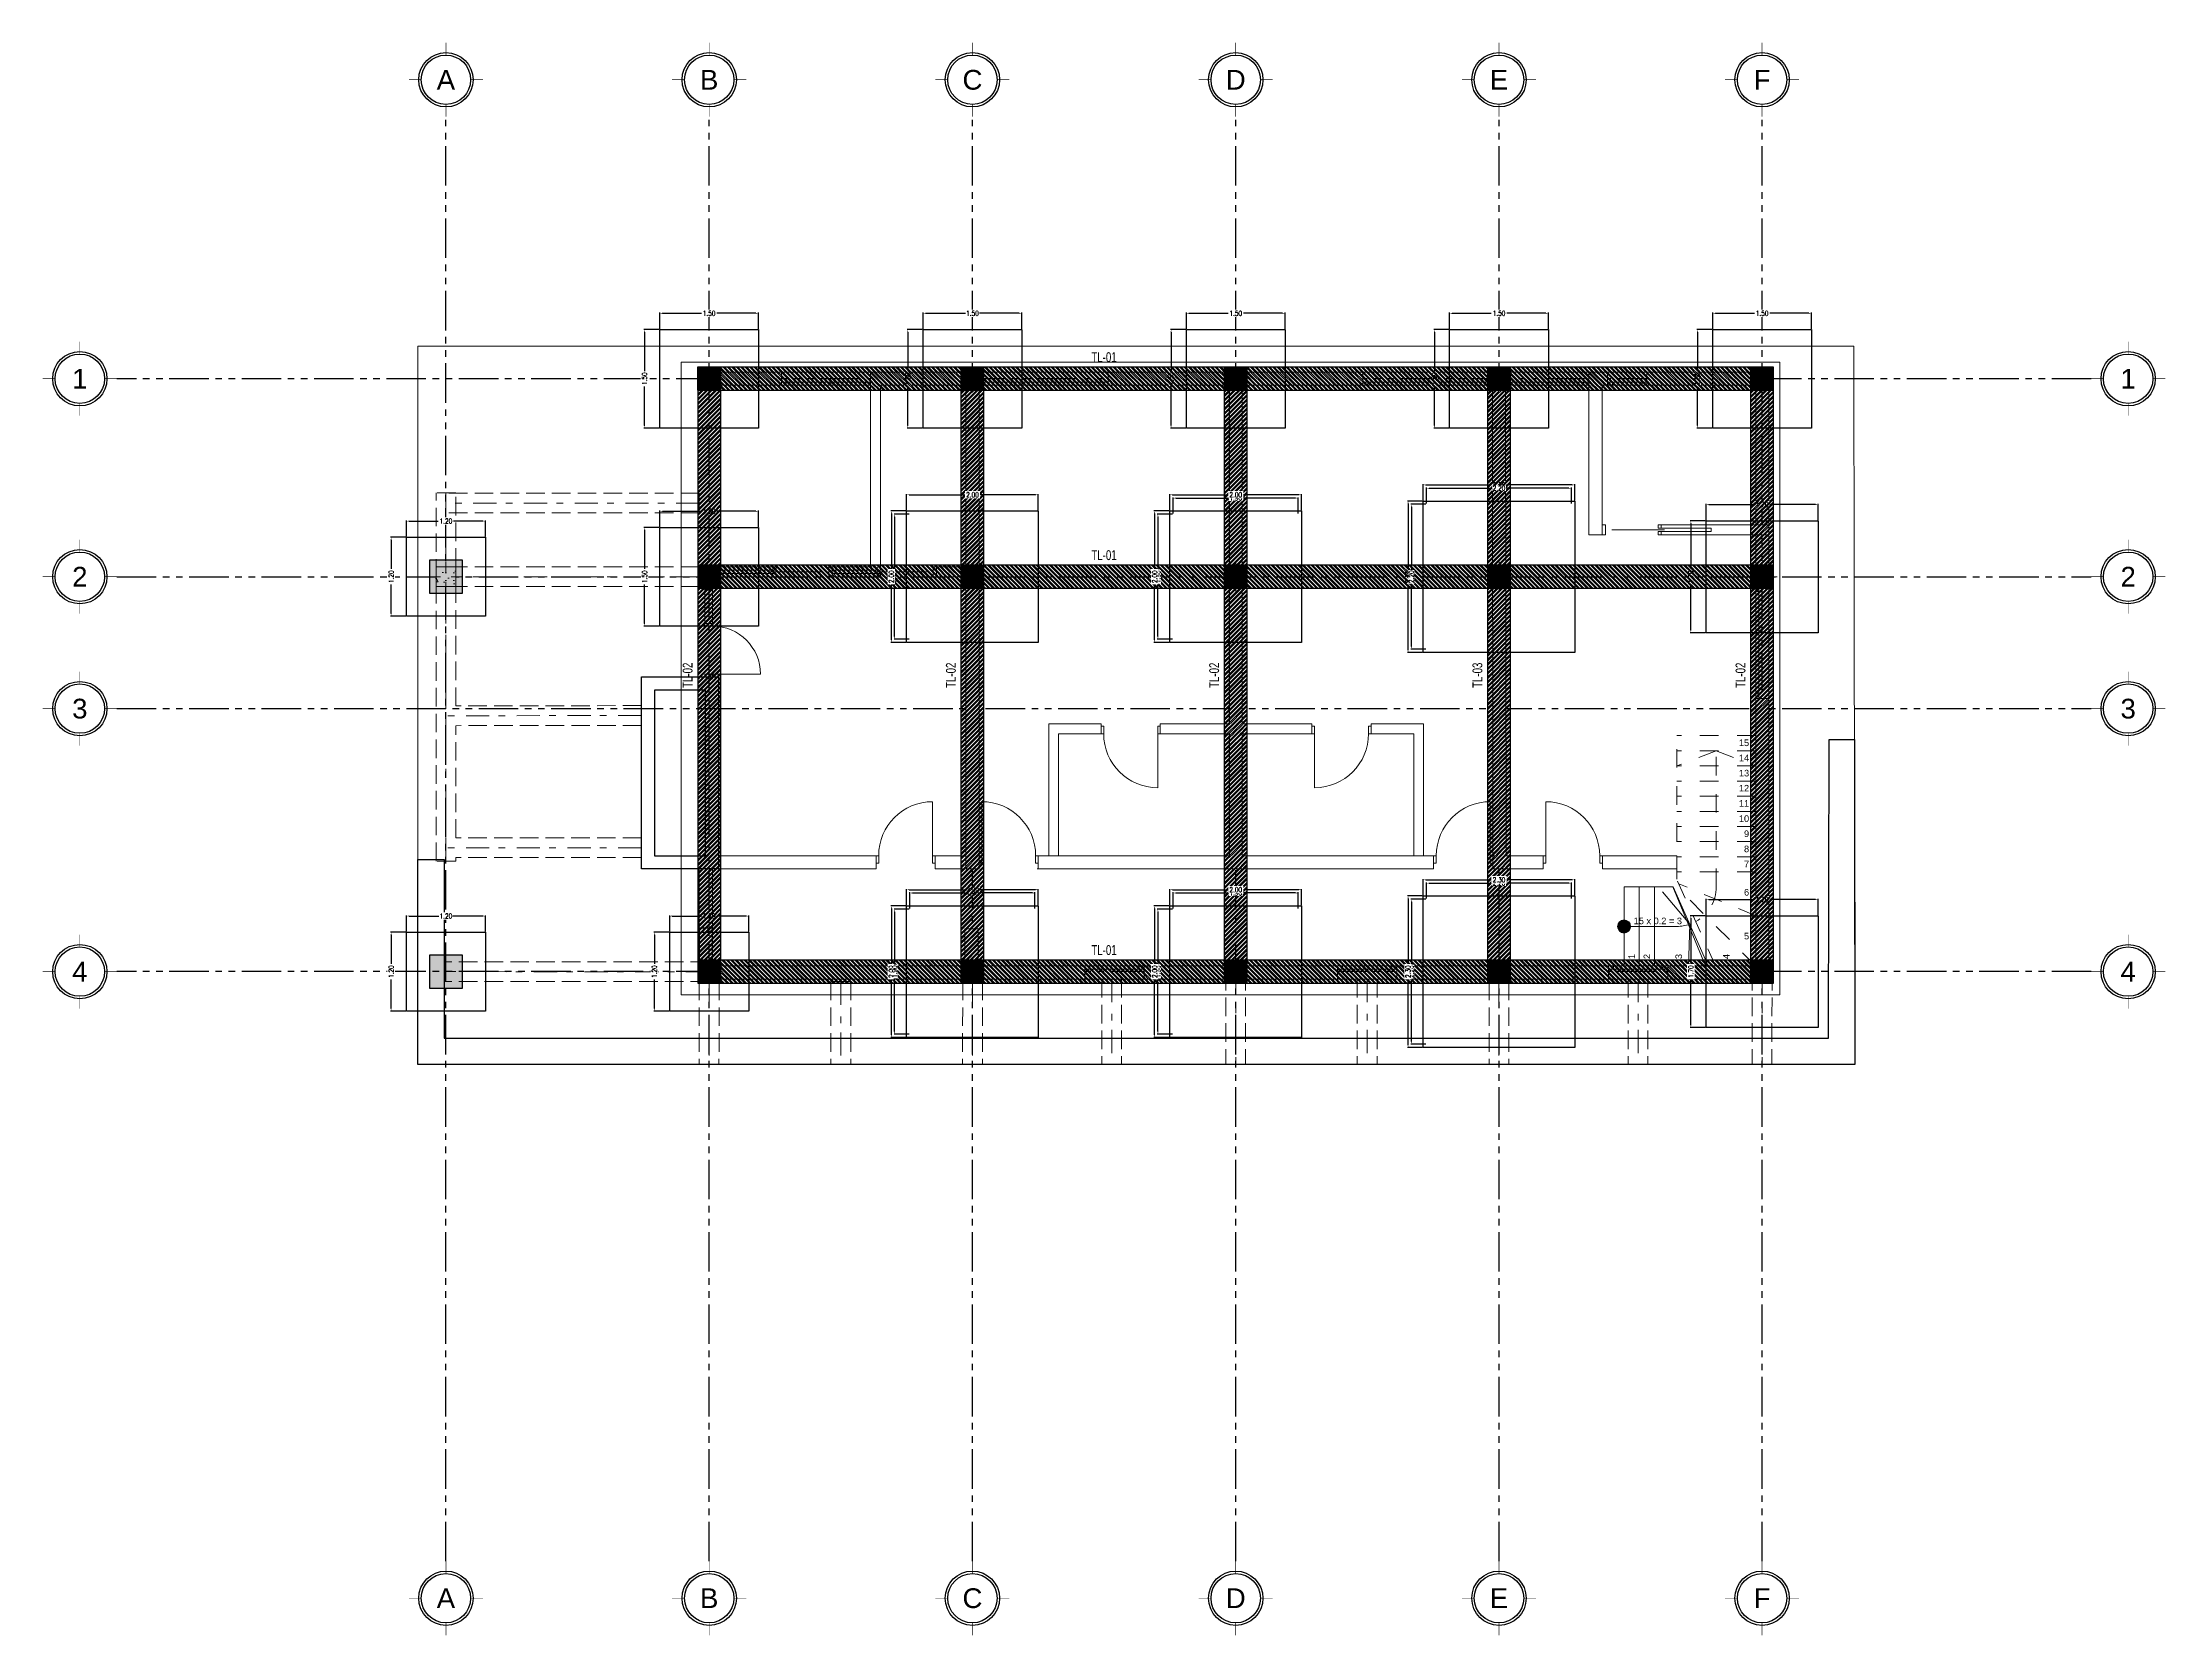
# Model space of a CAD drawing. Header units: metres. Extents: x -6.1 to 26.1, y -10.1 to 14.1.
import ezdxf
from ezdxf.enums import TextEntityAlignment as Align

# ---------------------------------------------------------------- set-up
doc = ezdxf.new("R2010")
doc.units = ezdxf.units.M
doc.header["$MEASUREMENT"] = 0
for name, pattern in [('Xref_Arq. PB$0$Línea Oculta', [0.391222, 0.282222, -0.109]), ('Xref_Arq. PB$0$Punto & Raya', [0.670278, 0.352778, -0.176389, 0, -0.141111]), ('Xref_Arq. PB$0$Rayas', [0.564444, 0.282222, -0.282222]), ('Xref_Arq. PB$0$Wipeout_Contour', [1, 0, -1]), ('Xref_Cimentación$0$Xr-Muroscontencion$0$HIDDEN', [0.375, 0.25, -0.125]), ('Xref_Ejes$0$ACAD_ISO05W100', [33, 24, -3, 0, -3, 0, -3])]:
    doc.linetypes.add(name, pattern=pattern)
for name, color, linetype in [('Xref_Arq. PB$0$Acotación - Terreno', 7, 'Continuous'), ('Xref_Arq. PB$0$Estructura - Forjados', 7, 'Continuous'), ('Xref_Arq. PB$0$Estructura - Muros', 7, 'Continuous'), ('Xref_Arq. PB$0$Estructura - Vigas y Pilares', 7, 'Continuous'), ('Xref_Arq. PB$0$Interior - Escaleras', 7, 'Continuous'), ('Xref_Arq. PB$0$Puertas ArchiCAD', 7, 'Continuous'), ('Xref_Arq. PB$0$Ventanas ArchiCAD', 7, 'Continuous'), ('Xref_Cimentación$0$00-ZA', 2, 'Continuous'), ('Xref_Cimentación$0$Cerramiento', 11, 'Continuous'), ('Xref_Cimentación$0$VIGA', 3, 'Continuous'), ('Xref_Cimentación$0$Xref_Pedestales$0$COLUM. PB', 140, 'Continuous'), ('Xref_Ejes$0$00-EJES', 1, 'Xref_Ejes$0$ACAD_ISO05W100'), ('Xref_Ejes$0$Globo Eje', 1, 'Continuous'), ('Xref_Ejes$0$Texto', 7, 'Continuous')]:
    doc.layers.add(name, color=color, linetype=linetype)
for name, color, linetype, lineweight in [('Xref_Arq. PB$0$Acotación - Terreno _Pluma_Nº__1', 7, 'Continuous', 13), ('Xref_Arq. PB$0$Estructura - Forjados_Pluma_Nº__1', 7, 'Continuous', 13), ('Xref_Arq. PB$0$Estructura - Muros_Pluma_Nº__1', 7, 'Continuous', 13), ('Xref_Arq. PB$0$Estructura - Vigas y Pilares_Pluma_Nº__20', 1, 'Continuous', 0), ('Xref_Arq. PB$0$Estructura - Vigas y Pilares_Pluma_Nº__28', 7, 'Continuous', 18), ('Xref_Arq. PB$0$Interior - Escaleras_Pluma_Nº__2', 8, 'Continuous', 15), ('Xref_Arq. PB$0$Interior - Escaleras_Pluma_Nº__23', 7, 'Continuous', 18), ('Xref_Arq. PB$0$Puertas ArchiCAD_Pluma_Nº__1', 7, 'Continuous', 13), ('Xref_Arq. PB$0$Puertas ArchiCAD_Pluma_Nº__23', 7, 'Continuous', 18), ('Xref_Arq. PB$0$Ventanas ArchiCAD_Pluma_Nº__1', 7, 'Continuous', 13), ('Xref_Arq. PB$0$Ventanas ArchiCAD_Pluma_Nº__23', 7, 'Continuous', 18)]:
    doc.layers.add(name, color=color, linetype=linetype, lineweight=lineweight)
for name, color, linetype, lineweight, true_color in [('Xref_Arq. PB$0$Acotación - Terreno _Pluma_Nº__3', 7, 'Continuous', 18, 0xff6600), ('Xref_Arq. PB$0$Estructura - Vigas y Pilares_Pluma_Nº__170', 7, 'Continuous', 13, 0x9f9f00), ('Xref_Arq. PB$0$Estructura - Vigas y Pilares_Pluma_Nº__69', 7, 'Continuous', 13, 0x6a6a6a), ('Xref_Arq. PB$0$Estructura - Vigas y Pilares_Pluma_Nº__90', 7, 'Continuous', 13, 0x6a6a6a), ('Xref_Arq. PB$0$Puertas ArchiCAD_Pluma_Nº__3', 7, 'Continuous', 18, 0xff6600), ('Xref_Arq. PB$0$Ventanas ArchiCAD_Pluma_Nº__3', 7, 'Continuous', 18, 0xff6600)]:
    doc.layers.add(name, color=color, linetype=linetype, lineweight=lineweight, true_color=true_color)
doc.styles.add('Xref_Arq. PB$0$Estilo_Generado_1', font='arial.ttf')
doc.styles.add('Xref_Cimentación$0$ARIAL', font='arial.ttf', dxfattribs={"height": 2})
doc.styles.add('Xref_Cimentación$0$Xr-Muroscontencion$0$Romans', font='romans.shx', dxfattribs={"width": 0.7})
doc.styles.add('Xref_Ejes$0$Arial', font='arial.ttf')
doc.dimstyles.new('Xref_Cimentación$0$Xr-Muroscontencion$0$D20', dxfattribs={"dimtxt": 0.05, "dimasz": 0.04, "dimexe": 0.01, "dimexo": 0.01, "dimgap": 0.01, "dimtad": 0, "dimdec": 3, "dimzin": 1, "dimdsep": 46, "dimtxsty": 'Xref_Cimentación$0$Xr-Muroscontencion$0$Romans', "dimcen": 2.5, "dimclrd": 1, "dimclre": 8, "dimclrt": 7, "dimadec": 0, "dimazin": 0, "dimtfac": 1, "dimtdec": 3, "dimtmove": 1, "dimatfit": 1, "dimfxl": 1, "dimtfill": 1, "dimarcsym": 0})
pattern_1 = [(0, (0, 0), (0, 0.623538), [0.06, -0.3]), (0, (0.18, 0.3118), (0, 0.623538), [0.06, -0.3]), (60, (0, 0), (-0.54, 0.31177), [0.06, -0.3]), (60, (0.36, 0), (-0.54, 0.31177), [0.06, -0.3]), (120, (0.06, 0), (0.54, 0.31177), [0.06, -0.3]), (120, (0.42, 0), (0.54, 0.31177), [0.06, -0.3]), (0, (0, 0.06), (0, 0.12), [0, -0.12, 0, -0.18]), (45, (0.06, 0.06), (-0.0848528, 0.0848528), [0, -0.09, 0, -0.15])]

# ---------------------------------------------------------------- blocks, each defined once
blk = doc.blocks.new('*U187')
at = {"layer": 'Xref_Ejes$0$Globo Eje', "ltscale": 0.025, "const_width": 0.00938}
for points in [[(0, 0.5625), (0, 0.375)], [(-0.375, 0), (-0.5625, 0)], [(0.5625, 0), (0.375, 0)], [(0, -0.375), (0, -0.5625)]]:
    blk.add_lwpolyline(points, dxfattribs=at)
at = {"layer": 'Xref_Ejes$0$Globo Eje', "ltscale": 0.025}
for radius in [0.4125, 0.375]:
    blk.add_circle((0, 0), radius, dxfattribs=at)
at = {"layer": 'Xref_Ejes$0$Texto', "color": 7, "ltscale": 0.025, "style": 'Xref_Ejes$0$Arial'}
blk.add_attdef('EJE', text='', height=0.3, dxfattribs=at).set_placement((0, 0), align=Align.MIDDLE_CENTER)
blk = doc.blocks.new('Xref_Ejes')
at = {"layer": 'Xref_Ejes$0$00-EJES', "ltscale": 0.025}
for p, q in [((0, -8.957), (0, 12.987)), ((4, -8.957), (4, 12.987)), ((8, -8.957), (8, 12.987)), ((12, -8.957), (12, 12.987)), ((16, -8.957), (16, 12.987)), ((19.997, -8.957), (19.997, 12.987)), ((24.997, 9.008), (-5, 9.008)), ((-5, 6), (24.997, 6)), ((-5, 3.996), (24.997, 3.996)), ((24.997, 0), (-5, 0))]:
    blk.add_line(p, q, dxfattribs=at)
for p, values in [((0, 13.55), {'EJE': 'A'}), ((4, 13.55), {'EJE': 'B'}), ((8, 13.55), {'EJE': 'C'}), ((12, 13.55), {'EJE': 'D'}), ((16, 13.55), {'EJE': 'E'}), ((19.997, 13.55), {'EJE': 'F'}), ((-5.562, 9.008), {'EJE': '1'}), ((25.559, 9.008), {'EJE': '1'}), ((-5.562, 6), {'EJE': '2'}), ((25.559, 6), {'EJE': '2'}), ((-5.562, 3.996), {'EJE': '3'}), ((25.559, 3.996), {'EJE': '3'}), ((-5.562, 0), {'EJE': '4'}), ((25.559, 0), {'EJE': '4'}), ((0, -9.519), {'EJE': 'A'}), ((4, -9.519), {'EJE': 'B'}), ((8, -9.519), {'EJE': 'C'}), ((12, -9.519), {'EJE': 'D'}), ((16, -9.519), {'EJE': 'E'}), ((19.997, -9.519), {'EJE': 'F'})]:
    blk.add_blockref('*U187', p, dxfattribs=at).add_auto_attribs(values)
blk = doc.blocks.new('Xref_Arq. PB$0$Forjado_1', base_point=(9.61, 18.274))
at = {"layer": 'Xref_Arq. PB$0$Estructura - Forjados_Pluma_Nº__1', "linetype": 'Continuous', "flags": 128}
blk.add_lwpolyline([(9.61, 18.274), (9.61, 8.661), (-7.082, 8.661), (-7.082, 18.274)], close=True, dxfattribs=at)
blk = doc.blocks.new('Xref_Arq. PB$0$Forjado_2', base_point=(-11.08, 18.515))
at = {"layer": 'Xref_Arq. PB$0$Estructura - Forjados_Pluma_Nº__1', "linetype": 'Continuous', "flags": 128}
blk.add_lwpolyline([(-11.08, 18.515), (10.736, 18.515), (10.751, 7.604), (-11.08, 7.604)], close=True, dxfattribs=at)
blk = doc.blocks.new('Xref_Arq. PB$0$Ventana 17')
at = {"layer": 'Xref_Arq. PB$0$Ventanas ArchiCAD_Pluma_Nº__1', "linetype": 'Continuous'}
for p, q in [((-0.45, -0.05), (-0.45, 0)), ((0.45, -0.05), (0.45, 0))]:
    blk.add_line(p, q, dxfattribs=at)
at = {"layer": 'Xref_Arq. PB$0$Ventanas ArchiCAD_Pluma_Nº__23', "linetype": 'Continuous'}
for p, q in [((-0.45, 0), (-0.375, 0)), ((-0.375, 0), (-0.375, -0.05)), ((0.375, -0.05), (0.375, 0)), ((0.375, 0), (0.45, 0)), ((-0.375, -0.05), (-0.45, -0.05)), ((0.45, -0.05), (0.375, -0.05))]:
    blk.add_line(p, q, dxfattribs=at)
at = {"layer": 'Xref_Arq. PB$0$Ventanas ArchiCAD_Pluma_Nº__3', "linetype": 'Continuous'}
for p, q in [((-0.45, 0.15), (0.45, 0.15)), ((-0.375, 0), (0.375, 0)), ((-0.45, -0.05), (0.45, -0.05)), ((0.375, -0.05), (-0.375, -0.05))]:
    blk.add_line(p, q, dxfattribs=at)
blk = doc.blocks.new('Xref_Arq. PB$0$Puerta con Tarja Lado 2 17')
at = {"layer": 'Xref_Arq. PB$0$Puertas ArchiCAD_Pluma_Nº__1', "linetype": 'Continuous'}
for p, q in [((-0.685, 0), (-0.722, 0)), ((-0.685, 0), (-0.685, -0.115)), ((0.685, 0), (0.685, -0.115)), ((0.685, 0), (0.722, 0)), ((-0.685, -0.2), (-0.722, -0.2)), ((-0.685, -0.115), (-0.685, -0.2)), ((0.685, -0.115), (0.685, -0.2)), ((0.685, -0.2), (0.722, -0.2))]:
    blk.add_line(p, q, dxfattribs=at)
at = {"layer": 'Xref_Arq. PB$0$Puertas ArchiCAD_Pluma_Nº__23', "linetype": 'Continuous'}
for p, q in [((-0.645, 0), (-0.685, 0)), ((-0.685, 0), (-0.685, -0.115)), ((-0.125, 0), (-0.645, 0)), ((-0.645, 0), (-0.645, -0.115)), ((-0.645, -0.115), (-0.645, 0)), ((-0.125, -0.115), (-0.125, 0)), ((-0.085, 0), (-0.125, 0)), ((-0.125, 0), (-0.125, -0.115)), ((-0.085, -0.115), (-0.085, 0)), ((0.685, 0), (0.645, 0)), ((0.645, 0), (0.645, -0.115)), ((0.685, -0.115), (0.685, 0)), ((-0.685, -0.115), (-0.645, -0.115)), ((-0.645, -0.115), (-0.125, -0.115)), ((-0.125, -0.115), (-0.085, -0.115)), ((0.645, -0.115), (0.685, -0.115))]:
    blk.add_line(p, q, dxfattribs=at)
at = {"layer": 'Xref_Arq. PB$0$Puertas ArchiCAD_Pluma_Nº__3', "linetype": 'Continuous'}
blk.add_line((0.645, 0), (0.645, 0.73), dxfattribs=at)
blk.add_arc((0.645, 0), 0.73, 90, 180, dxfattribs=at)
blk = doc.blocks.new('Xref_Arq. PB$0$Muro_5', base_point=(-6.605, 8.901))
at = {"layer": 'Xref_Arq. PB$0$Estructura - Muros_Pluma_Nº__1', "linetype": 'Continuous'}
for p, q in [((-6.805, 14.863), (-6.805, 14.9)), ((-6.72, 14.863), (-6.805, 14.863)), ((-6.605, 14.863), (-6.72, 14.863)), ((-6.605, 14.863), (-6.605, 14.9)), ((-6.805, 13.493), (-6.805, 13.456)), ((-6.72, 13.493), (-6.805, 13.493)), ((-6.605, 13.493), (-6.72, 13.493)), ((-6.605, 13.493), (-6.605, 13.456)), ((-6.655, 10.576), (-6.805, 10.576)), ((-6.605, 10.576), (-6.655, 10.576)), ((-6.655, 9.676), (-6.805, 9.676)), ((-6.605, 9.676), (-6.655, 9.676))]:
    blk.add_line(p, q, dxfattribs=at)
at = {"layer": 'Xref_Arq. PB$0$Estructura - Muros_Pluma_Nº__1', "linetype": 'Continuous', "flags": 128}
blk.add_lwpolyline([(-6.805, 8.901), (-6.605, 8.901)], dxfattribs=at)
at = {"layer": 'Xref_Arq. PB$0$Puertas ArchiCAD', "linetype": 'Continuous', "rotation": 269.9995986251637}
blk.add_blockref('Xref_Arq. PB$0$Puerta con Tarja Lado 2 17', (-6.605, 14.178), dxfattribs=at)
at = {"layer": 'Xref_Arq. PB$0$Ventanas ArchiCAD', "color": 251, "linetype": 'Continuous', "lineweight": 13, "true_color": 0x6a6a6a, "xscale": -0.9999999999999999, "rotation": 89.99959862516374}
blk.add_blockref('Xref_Arq. PB$0$Ventana 17', (-6.655, 10.126), dxfattribs=at)
blk = doc.blocks.new('Xref_Arq. PB$0$Ventana 17_2')
at = {"layer": 'Xref_Arq. PB$0$Ventanas ArchiCAD_Pluma_Nº__1', "linetype": 'Continuous'}
for p, q in [((-0.45, 0), (-0.45, -0.05)), ((0.45, 0), (0.45, -0.05))]:
    blk.add_line(p, q, dxfattribs=at)
at = {"layer": 'Xref_Arq. PB$0$Ventanas ArchiCAD_Pluma_Nº__23', "linetype": 'Continuous'}
for p, q in [((-0.45, 0), (-0.375, 0)), ((-0.375, 0), (-0.375, -0.05)), ((0.375, -0.05), (0.375, 0)), ((0.375, 0), (0.45, 0)), ((-0.375, -0.05), (-0.45, -0.05)), ((0.45, -0.05), (0.375, -0.05))]:
    blk.add_line(p, q, dxfattribs=at)
at = {"layer": 'Xref_Arq. PB$0$Ventanas ArchiCAD_Pluma_Nº__3', "linetype": 'Continuous'}
for p, q in [((-0.45, 0), (0.45, 0)), ((-0.375, 0), (0.375, 0)), ((-0.45, -0.2), (0.45, -0.2)), ((0.375, -0.05), (-0.375, -0.05))]:
    blk.add_line(p, q, dxfattribs=at)
blk = doc.blocks.new('Xref_Arq. PB$0$Muro_6', base_point=(-6.56, 8.901))
at = {"color": 254, "linetype": 'Xref_Arq. PB$0$Wipeout_Contour', "lineweight": 0, "ltscale": 50.031113}
blk.add_wipeout([(-0.947, 9.101), (-6.56, 9.101), (-6.56, 8.901), (-0.947, 8.901), (-0.947, 9.051)], dxfattribs=at).dxf.layer = 'Xref_Arq. PB$0$Estructura - Muros'
at = {"color": 254, "linetype": 'Xref_Arq. PB$0$Wipeout_Contour', "lineweight": 0, "ltscale": 55.831066}
blk.add_wipeout([(-0.047, 8.901), (2.892, 8.901), (2.892, 9.051), (2.892, 9.101), (-0.047, 9.101), (-0.047, 9.051)], dxfattribs=at).dxf.layer = 'Xref_Arq. PB$0$Estructura - Muros'
at = {"color": 254, "linetype": 'Xref_Arq. PB$0$Wipeout_Contour', "lineweight": 0, "ltscale": 63.854717}
blk.add_wipeout([(3.792, 8.901), (7.008, 8.901), (7.008, 9.051), (7.008, 9.101), (3.792, 9.101), (3.792, 9.051)], dxfattribs=at).dxf.layer = 'Xref_Arq. PB$0$Estructura - Muros'
at = {"color": 254, "linetype": 'Xref_Arq. PB$0$Wipeout_Contour', "lineweight": 0, "ltscale": 62.423768}
blk.add_wipeout([(7.908, 8.901), (9.342, 8.901), (9.342, 9.101), (7.908, 9.101), (7.908, 9.051)], dxfattribs=at).dxf.layer = 'Xref_Arq. PB$0$Estructura - Muros'
at = {"layer": 'Xref_Arq. PB$0$Estructura - Muros_Pluma_Nº__1', "linetype": 'Continuous'}
for p, q in [((-0.947, 9.101), (-0.947, 9.051)), ((-0.947, 9.051), (-0.947, 8.901)), ((-0.047, 9.101), (-0.047, 9.051)), ((-0.047, 9.051), (-0.047, 8.901)), ((2.892, 9.101), (2.892, 9.051)), ((2.892, 9.051), (2.892, 8.901)), ((3.792, 9.101), (3.792, 9.051)), ((3.792, 9.051), (3.792, 8.901)), ((7.008, 9.101), (7.008, 9.051)), ((7.008, 9.051), (7.008, 8.901)), ((7.908, 9.101), (7.908, 9.051)), ((7.908, 9.051), (7.908, 8.901))]:
    blk.add_line(p, q, dxfattribs=at)
at = {"layer": 'Xref_Arq. PB$0$Estructura - Muros_Pluma_Nº__1', "linetype": 'Continuous', "flags": 128}
for points in [[(-0.947, 9.101), (-6.56, 9.101)], [(-6.56, 9.101), (-6.56, 8.901)], [(2.892, 9.101), (-0.047, 9.101)], [(7.008, 9.101), (3.792, 9.101)], [(9.342, 9.101), (7.908, 9.101)], [(9.342, 8.901), (9.342, 9.101)], [(-6.56, 8.901), (-0.947, 8.901)], [(-0.047, 8.901), (2.892, 8.901)], [(3.792, 8.901), (7.008, 8.901)], [(7.908, 8.901), (9.342, 8.901)]]:
    blk.add_lwpolyline(points, dxfattribs=at)
at = {"layer": 'Xref_Arq. PB$0$Ventanas ArchiCAD', "color": 251, "linetype": 'Continuous', "lineweight": 13, "true_color": 0x6a6a6a, "xscale": -1}
for p in [(-0.497, 9.101), (3.342, 9.101), (7.458, 9.101)]:
    blk.add_blockref('Xref_Arq. PB$0$Ventana 17_2', p, dxfattribs=at)
blk = doc.blocks.new('Xref_Arq. PB$0$Ventana 17_3')
at = {"layer": 'Xref_Arq. PB$0$Ventanas ArchiCAD_Pluma_Nº__1', "linetype": 'Continuous'}
for p, q in [((-0.85, 0), (-0.85, -0.05)), ((0.85, 0), (0.85, -0.05))]:
    blk.add_line(p, q, dxfattribs=at)
at = {"layer": 'Xref_Arq. PB$0$Ventanas ArchiCAD_Pluma_Nº__23', "linetype": 'Continuous'}
for p, q in [((-0.85, 0), (-0.775, 0)), ((-0.775, 0), (-0.775, -0.05)), ((0.775, -0.05), (0.775, 0)), ((0.775, 0), (0.85, 0)), ((-0.775, -0.05), (-0.85, -0.05)), ((0.85, -0.05), (0.775, -0.05))]:
    blk.add_line(p, q, dxfattribs=at)
at = {"layer": 'Xref_Arq. PB$0$Ventanas ArchiCAD_Pluma_Nº__3', "linetype": 'Continuous'}
for p, q in [((-0.85, 0), (0.85, 0)), ((-0.775, 0), (0.775, 0)), ((-0.85, -0.2), (0.85, -0.2)), ((0.775, -0.05), (-0.775, -0.05))]:
    blk.add_line(p, q, dxfattribs=at)
blk = doc.blocks.new('Xref_Arq. PB$0$Muro_11', base_point=(9.543, 8.901))
at = {"layer": 'Xref_Arq. PB$0$Estructura - Muros_Pluma_Nº__1', "linetype": 'Continuous'}
for p, q in [((9.343, 14.862), (9.393, 14.862)), ((9.393, 14.862), (9.543, 14.862))]:
    blk.add_line(p, q, dxfattribs=at)
at = {"layer": 'Xref_Arq. PB$0$Estructura - Muros_Pluma_Nº__1', "linetype": 'Continuous', "flags": 128}
for points in [[(9.543, 14.862), (9.543, 18.122)], [(9.343, 17.922), (9.343, 15.162)]]:
    blk.add_lwpolyline(points, dxfattribs=at)
at = {"color": 254, "linetype": 'Xref_Arq. PB$0$Wipeout_Contour', "lineweight": 0, "ltscale": 74.957945}
blk.add_wipeout([(9.343, 8.901), (9.543, 8.901), (9.543, 13.162), (9.393, 13.162), (9.343, 13.162)], dxfattribs=at).dxf.layer = 'Xref_Arq. PB$0$Estructura - Muros'
at = {"layer": 'Xref_Arq. PB$0$Estructura - Muros_Pluma_Nº__1', "linetype": 'Continuous'}
for p, q in [((9.343, 13.162), (9.393, 13.162)), ((9.393, 13.162), (9.543, 13.162))]:
    blk.add_line(p, q, dxfattribs=at)
at = {"layer": 'Xref_Arq. PB$0$Estructura - Muros_Pluma_Nº__1', "linetype": 'Continuous', "flags": 128}
for points in [[(9.343, 13.162), (9.343, 8.901)], [(9.543, 8.901), (9.543, 13.162)], [(9.343, 8.901), (9.543, 8.901)]]:
    blk.add_lwpolyline(points, dxfattribs=at)
at = {"layer": 'Xref_Arq. PB$0$Ventanas ArchiCAD', "color": 251, "linetype": 'Continuous', "lineweight": 13, "true_color": 0x6a6a6a, "rotation": 89.9999704918467}
blk.add_blockref('Xref_Arq. PB$0$Ventana 17_3', (9.343, 14.012), dxfattribs=at)
blk = doc.blocks.new('Xref_Arq. PB$0$Ventana 17_4')
at = {"layer": 'Xref_Arq. PB$0$Ventanas ArchiCAD_Pluma_Nº__1', "linetype": 'Continuous'}
for p, q in [((-0.989, -0.05), (-0.989, 0)), ((0.989, -0.05), (0.989, 0))]:
    blk.add_line(p, q, dxfattribs=at)
at = {"layer": 'Xref_Arq. PB$0$Ventanas ArchiCAD_Pluma_Nº__23', "linetype": 'Continuous'}
for p, q in [((-0.989, 0), (-0.914, 0)), ((-0.914, 0), (-0.914, -0.05)), ((0.914, -0.05), (0.914, 0)), ((0.914, 0), (0.989, 0)), ((-0.914, -0.05), (-0.989, -0.05)), ((0.989, -0.05), (0.914, -0.05))]:
    blk.add_line(p, q, dxfattribs=at)
at = {"layer": 'Xref_Arq. PB$0$Ventanas ArchiCAD_Pluma_Nº__3', "linetype": 'Continuous'}
for p, q in [((-0.989, 0.15), (0.989, 0.15)), ((-0.914, 0), (0.914, 0)), ((-0.989, -0.05), (0.989, -0.05)), ((0.914, -0.05), (-0.914, -0.05))]:
    blk.add_line(p, q, dxfattribs=at)
blk = doc.blocks.new('Xref_Arq. PB$0$Ventana 17_5')
at = {"layer": 'Xref_Arq. PB$0$Ventanas ArchiCAD_Pluma_Nº__1', "linetype": 'Continuous'}
for p, q in [((-0.984, -0.05), (-0.984, 0)), ((0.984, -0.05), (0.984, 0))]:
    blk.add_line(p, q, dxfattribs=at)
at = {"layer": 'Xref_Arq. PB$0$Ventanas ArchiCAD_Pluma_Nº__23', "linetype": 'Continuous'}
for p, q in [((-0.984, 0), (-0.909, 0)), ((-0.909, 0), (-0.909, -0.05)), ((0.909, -0.05), (0.909, 0)), ((0.909, 0), (0.984, 0)), ((-0.909, -0.05), (-0.984, -0.05)), ((0.984, -0.05), (0.909, -0.05))]:
    blk.add_line(p, q, dxfattribs=at)
at = {"layer": 'Xref_Arq. PB$0$Ventanas ArchiCAD_Pluma_Nº__3', "linetype": 'Continuous'}
for p, q in [((-0.984, 0.15), (0.984, 0.15)), ((-0.909, 0), (0.909, 0)), ((-0.984, -0.05), (0.984, -0.05)), ((0.909, -0.05), (-0.909, -0.05))]:
    blk.add_line(p, q, dxfattribs=at)
blk = doc.blocks.new('Xref_Arq. PB$0$Ventana 17_6')
at = {"layer": 'Xref_Arq. PB$0$Ventanas ArchiCAD_Pluma_Nº__1', "linetype": 'Continuous'}
for p, q in [((-0.3, -0.05), (-0.3, 0)), ((0.3, -0.05), (0.3, 0))]:
    blk.add_line(p, q, dxfattribs=at)
at = {"layer": 'Xref_Arq. PB$0$Ventanas ArchiCAD_Pluma_Nº__23', "linetype": 'Continuous'}
for p, q in [((-0.3, 0), (-0.225, 0)), ((-0.225, 0), (-0.225, -0.05)), ((0.225, -0.05), (0.225, 0)), ((0.225, 0), (0.3, 0)), ((-0.225, -0.05), (-0.3, -0.05)), ((0.3, -0.05), (0.225, -0.05))]:
    blk.add_line(p, q, dxfattribs=at)
at = {"layer": 'Xref_Arq. PB$0$Ventanas ArchiCAD_Pluma_Nº__3', "linetype": 'Continuous'}
for p, q in [((-0.3, 0.15), (0.3, 0.15)), ((-0.225, 0), (0.225, 0)), ((-0.3, -0.05), (0.3, -0.05)), ((0.225, -0.05), (-0.225, -0.05))]:
    blk.add_line(p, q, dxfattribs=at)
blk = doc.blocks.new('Xref_Arq. PB$0$Ventana 17_7')
at = {"layer": 'Xref_Arq. PB$0$Ventanas ArchiCAD_Pluma_Nº__1', "linetype": 'Continuous'}
for p, q in [((-0.633, -0.05), (-0.633, 0)), ((0.633, -0.05), (0.633, 0))]:
    blk.add_line(p, q, dxfattribs=at)
at = {"layer": 'Xref_Arq. PB$0$Ventanas ArchiCAD_Pluma_Nº__23', "linetype": 'Continuous'}
for p, q in [((-0.633, 0), (-0.558, 0)), ((-0.558, 0), (-0.558, -0.05)), ((0.558, -0.05), (0.558, 0)), ((0.558, 0), (0.633, 0)), ((-0.558, -0.05), (-0.633, -0.05)), ((0.633, -0.05), (0.558, -0.05))]:
    blk.add_line(p, q, dxfattribs=at)
at = {"layer": 'Xref_Arq. PB$0$Ventanas ArchiCAD_Pluma_Nº__3', "linetype": 'Continuous'}
for p, q in [((-0.633, 0.15), (0.633, 0.15)), ((-0.558, 0), (0.558, 0)), ((-0.633, -0.05), (0.633, -0.05)), ((0.558, -0.05), (-0.558, -0.05))]:
    blk.add_line(p, q, dxfattribs=at)
blk = doc.blocks.new('Xref_Arq. PB$0$Ventana Doble 17')
at = {"layer": 'Xref_Arq. PB$0$Ventanas ArchiCAD_Pluma_Nº__1', "linetype": 'Continuous'}
for p, q in [((-0.678, 0), (-0.678, -0.05)), ((0.678, 0), (0.678, -0.05))]:
    blk.add_line(p, q, dxfattribs=at)
at = {"layer": 'Xref_Arq. PB$0$Ventanas ArchiCAD_Pluma_Nº__23', "linetype": 'Continuous'}
for p, q in [((-0.678, 0), (-0.603, 0)), ((-0.603, 0), (-0.603, -0.05)), ((-0.075, -0.05), (-0.075, 0)), ((-0.075, 0), (0, 0)), ((0, 0), (0.075, 0)), ((0.075, 0), (0.075, -0.05)), ((0.603, -0.05), (0.603, 0)), ((0.603, 0), (0.678, 0)), ((-0.603, -0.05), (-0.678, -0.05)), ((0, -0.05), (-0.075, -0.05)), ((0.075, -0.05), (0, -0.05)), ((0.678, -0.05), (0.603, -0.05))]:
    blk.add_line(p, q, dxfattribs=at)
at = {"layer": 'Xref_Arq. PB$0$Ventanas ArchiCAD_Pluma_Nº__3', "linetype": 'Continuous'}
for p, q in [((-0.678, 0), (0.678, 0)), ((-0.603, 0), (-0.075, 0)), ((0.075, 0), (0.603, 0)), ((-0.678, -0.2), (0.678, -0.2)), ((-0.075, -0.05), (-0.603, -0.05)), ((0.603, -0.05), (0.075, -0.05))]:
    blk.add_line(p, q, dxfattribs=at)
blk = doc.blocks.new('Xref_Arq. PB$0$Muro_12', base_point=(-6.605, 17.922))
at = {"color": 254, "linetype": 'Xref_Arq. PB$0$Wipeout_Contour', "lineweight": 0, "ltscale": 95.005014}
blk.add_wipeout([(-5.558, 18.122), (-6.755, 18.122), (-6.605, 17.922), (-5.558, 17.922), (-5.558, 17.972)], dxfattribs=at).dxf.layer = 'Xref_Arq. PB$0$Estructura - Muros'
at = {"color": 254, "linetype": 'Xref_Arq. PB$0$Wipeout_Contour', "lineweight": 0, "ltscale": 91.628374}
blk.add_wipeout([(-4.203, 17.922), (-2.77, 17.922), (-2.77, 18.122), (-4.203, 18.122), (-4.203, 17.972)], dxfattribs=at).dxf.layer = 'Xref_Arq. PB$0$Estructura - Muros'
at = {"color": 254, "linetype": 'Xref_Arq. PB$0$Wipeout_Contour', "lineweight": 0, "ltscale": 89.943831}
blk.add_wipeout([(-0.592, 17.922), (1.252, 17.922), (1.252, 18.122), (-0.592, 18.122), (-0.592, 17.972)], dxfattribs=at).dxf.layer = 'Xref_Arq. PB$0$Estructura - Muros'
at = {"color": 254, "linetype": 'Xref_Arq. PB$0$Wipeout_Contour', "lineweight": 0, "ltscale": 90.749568}
blk.add_wipeout([(3.278, 18.122), (1.452, 18.122), (1.452, 17.922), (3.278, 17.922), (3.278, 17.972)], dxfattribs=at).dxf.layer = 'Xref_Arq. PB$0$Estructura - Muros'
at = {"color": 254, "linetype": 'Xref_Arq. PB$0$Wipeout_Contour', "lineweight": 0, "ltscale": 112.244376}
blk.add_wipeout([(5.246, 17.972), (5.246, 17.922), (5.444, 17.922), (5.444, 17.972), (5.444, 18.122), (5.246, 18.122)], dxfattribs=at).dxf.layer = 'Xref_Arq. PB$0$Estructura - Muros'
at = {"color": 254, "linetype": 'Xref_Arq. PB$0$Wipeout_Contour', "lineweight": 0, "ltscale": 115.150995}
blk.add_wipeout([(6.71, 17.922), (6.993, 17.922), (6.993, 17.972), (6.993, 18.122), (6.71, 18.122), (6.71, 17.972)], dxfattribs=at).dxf.layer = 'Xref_Arq. PB$0$Estructura - Muros'
at = {"color": 254, "linetype": 'Xref_Arq. PB$0$Wipeout_Contour', "lineweight": 0, "ltscale": 99.318017}
blk.add_wipeout([(9.543, 18.122), (7.593, 18.122), (7.593, 17.972), (7.593, 17.922), (9.343, 17.922)], dxfattribs=at).dxf.layer = 'Xref_Arq. PB$0$Estructura - Muros'
at = {"layer": 'Xref_Arq. PB$0$Estructura - Muros_Pluma_Nº__1', "linetype": 'Continuous'}
for p, q in [((-5.558, 17.972), (-5.558, 18.122)), ((-4.203, 17.972), (-4.203, 18.122)), ((-0.592, 17.972), (-0.592, 18.122)), ((1.245, 18.122), (1.245, 17.922)), ((1.445, 17.922), (1.445, 18.122)), ((3.278, 17.972), (3.278, 18.122)), ((5.246, 17.972), (5.246, 18.122)), ((5.444, 17.972), (5.444, 18.122)), ((6.71, 17.972), (6.71, 18.122)), ((6.993, 17.972), (6.993, 18.122)), ((7.593, 17.972), (7.593, 18.122)), ((-5.558, 17.922), (-5.558, 17.972)), ((-4.203, 17.922), (-4.203, 17.972)), ((-0.592, 17.922), (-0.592, 17.972)), ((3.278, 17.922), (3.278, 17.972)), ((5.246, 17.922), (5.246, 17.972)), ((5.444, 17.922), (5.444, 17.972)), ((6.71, 17.922), (6.71, 17.972)), ((6.993, 17.922), (6.993, 17.972)), ((7.593, 17.922), (7.593, 17.972))]:
    blk.add_line(p, q, dxfattribs=at)
at = {"layer": 'Xref_Arq. PB$0$Estructura - Muros_Pluma_Nº__1', "linetype": 'Continuous', "flags": 128}
for points in [[(-5.558, 18.122), (-6.755, 18.122)], [(3.278, 18.122), (-0.592, 18.122)], [(5.444, 18.122), (5.246, 18.122)], [(6.993, 18.122), (6.71, 18.122)], [(9.343, 18.122), (7.593, 18.122)], [(-6.605, 17.922), (-5.558, 17.922)], [(-0.592, 17.922), (1.245, 17.922)], [(1.445, 17.922), (3.278, 17.922)], [(6.71, 17.922), (6.711, 17.922)], [(6.911, 17.922), (6.993, 17.922)], [(7.593, 17.922), (9.343, 17.922)]]:
    blk.add_lwpolyline(points, dxfattribs=at)
at = {"layer": 'Xref_Arq. PB$0$Ventanas ArchiCAD', "color": 251, "linetype": 'Continuous', "lineweight": 13, "true_color": 0x6a6a6a, "xscale": -1, "rotation": 180}
blk.add_blockref('Xref_Arq. PB$0$Ventana Doble 17', (-4.88, 17.922), dxfattribs=at)
at = {"layer": 'Xref_Arq. PB$0$Ventanas ArchiCAD', "color": 251, "linetype": 'Continuous', "lineweight": 13, "true_color": 0x6a6a6a, "xscale": -1}
for name, p in [('Xref_Arq. PB$0$Ventana 17_5', (4.262, 17.972)), ('Xref_Arq. PB$0$Ventana 17_7', (6.077, 17.972))]:
    blk.add_blockref(name, p, dxfattribs=at)
at = {"layer": 'Xref_Arq. PB$0$Ventanas ArchiCAD', "color": 251, "linetype": 'Continuous', "lineweight": 13, "true_color": 0x6a6a6a}
blk.add_blockref('Xref_Arq. PB$0$Ventana 17_6', (7.293, 17.972), dxfattribs=at)
at = {"color": 254, "linetype": 'Xref_Arq. PB$0$Wipeout_Contour', "lineweight": 0, "ltscale": 72.907633}
blk.add_wipeout([(-2.57, 18.122), (-2.77, 18.122), (-2.77, 17.922), (-2.57, 17.922)], dxfattribs=at).dxf.layer = 'Xref_Arq. PB$0$Estructura - Muros'
at = {"layer": 'Xref_Arq. PB$0$Estructura - Muros_Pluma_Nº__1', "linetype": 'Continuous'}
for p, q in [((-2.755, 18.122), (-2.755, 17.922)), ((-2.555, 17.972), (-2.555, 18.122)), ((-2.57, 17.922), (-2.57, 17.972))]:
    blk.add_line(p, q, dxfattribs=at)
at = {"layer": 'Xref_Arq. PB$0$Estructura - Muros_Pluma_Nº__1', "linetype": 'Continuous', "flags": 128}
for points in [[(-2.57, 18.122), (-4.203, 18.122)], [(-4.053, 17.922), (-2.755, 17.922)]]:
    blk.add_lwpolyline(points, dxfattribs=at)
at = {"layer": 'Xref_Arq. PB$0$Ventanas ArchiCAD', "color": 251, "linetype": 'Continuous', "lineweight": 13, "true_color": 0x6a6a6a, "xscale": -1}
blk.add_blockref('Xref_Arq. PB$0$Ventana 17_4', (-1.581, 17.972), dxfattribs=at)
blk = doc.blocks.new('Xref_Arq. PB$0$Muro_17', base_point=(5.245, 17.922))
at = {"color": 254, "linetype": 'Xref_Arq. PB$0$Wipeout_Contour', "lineweight": 0, "ltscale": 61.343434}
blk.add_wipeout([(5.245, 17.922), (5.252, 10.776), (5.452, 10.776), (5.445, 17.922)], dxfattribs=at).dxf.layer = 'Xref_Arq. PB$0$Estructura - Muros'
at = {"layer": 'Xref_Arq. PB$0$Estructura - Muros_Pluma_Nº__1', "linetype": 'Continuous', "flags": 128}
for points in [[(5.245, 17.922), (5.252, 10.776)], [(5.452, 10.776), (5.445, 17.922)]]:
    blk.add_lwpolyline(points, dxfattribs=at)
blk = doc.blocks.new('Xref_Arq. PB$0$Muro_18', base_point=(1.252, 17.922))
at = {"color": 254, "linetype": 'Xref_Arq. PB$0$Wipeout_Contour', "lineweight": 0, "ltscale": 61.650485}
blk.add_wipeout([(1.452, 17.922), (1.252, 17.922), (1.252, 12.779), (1.452, 12.779)], dxfattribs=at).dxf.layer = 'Xref_Arq. PB$0$Estructura - Muros'
at = {"layer": 'Xref_Arq. PB$0$Estructura - Muros_Pluma_Nº__1', "linetype": 'Continuous', "flags": 128}
for points in [[(1.245, 17.922), (1.245, 15.162)], [(1.445, 15.162), (1.445, 17.922)]]:
    blk.add_lwpolyline(points, dxfattribs=at)
at = {"color": 254, "linetype": 'Xref_Arq. PB$0$Wipeout_Contour', "lineweight": 0, "ltscale": 47.147943}
blk.add_wipeout([(1.452, 12.629), (1.252, 12.629), (1.252, 10.776), (1.452, 10.776)], dxfattribs=at).dxf.layer = 'Xref_Arq. PB$0$Estructura - Muros'
at = {"layer": 'Xref_Arq. PB$0$Estructura - Muros_Pluma_Nº__1', "linetype": 'Continuous', "flags": 128}
for points in [[(1.245, 14.962), (1.245, 12.779)], [(1.445, 12.779), (1.445, 14.962)], [(1.245, 12.629), (1.245, 10.776)], [(1.445, 10.776), (1.445, 12.629)]]:
    blk.add_lwpolyline(points, dxfattribs=at)
blk = doc.blocks.new('Xref_Arq. PB$0$Puerta 17')
at = {"layer": 'Xref_Arq. PB$0$Puertas ArchiCAD_Pluma_Nº__1', "linetype": 'Continuous'}
for p, q in [((-0.45, 0), (-0.487, 0)), ((-0.45, 0), (-0.45, -0.115)), ((0.45, 0), (0.45, -0.115)), ((0.45, 0), (0.487, 0)), ((-0.45, -0.2), (-0.487, -0.2)), ((-0.45, -0.115), (-0.45, -0.2)), ((0.45, -0.115), (0.45, -0.2)), ((0.45, -0.2), (0.487, -0.2))]:
    blk.add_line(p, q, dxfattribs=at)
at = {"layer": 'Xref_Arq. PB$0$Puertas ArchiCAD_Pluma_Nº__23', "linetype": 'Continuous'}
for p, q in [((-0.41, 0), (-0.45, 0)), ((-0.45, 0), (-0.45, -0.115)), ((-0.41, -0.115), (-0.41, 0)), ((0.45, 0), (0.41, 0)), ((0.41, 0), (0.41, -0.115)), ((0.45, -0.115), (0.45, 0)), ((-0.45, -0.115), (-0.41, -0.115)), ((0.41, -0.115), (0.45, -0.115))]:
    blk.add_line(p, q, dxfattribs=at)
at = {"layer": 'Xref_Arq. PB$0$Puertas ArchiCAD_Pluma_Nº__3', "linetype": 'Continuous'}
blk.add_line((0.41, 0), (0.41, 0.82), dxfattribs=at)
blk.add_arc((0.41, 0), 0.82, 90, 180, dxfattribs=at)
blk = doc.blocks.new('Xref_Arq. PB$0$Muro_19', base_point=(-6.511, 10.576))
at = {"color": 254, "linetype": 'Xref_Arq. PB$0$Wipeout_Contour', "lineweight": 0, "ltscale": 59.592218}
blk.add_wipeout([(-4.135, 10.776), (-6.511, 10.776), (-6.511, 10.576), (-4.135, 10.576), (-4.135, 10.661)], dxfattribs=at).dxf.layer = 'Xref_Arq. PB$0$Estructura - Muros'
at = {"color": 254, "linetype": 'Xref_Arq. PB$0$Wipeout_Contour', "lineweight": 0, "ltscale": 55.365533}
blk.add_wipeout([(-3.22, 10.576), (-2.755, 10.576), (-2.755, 10.776), (-3.22, 10.776), (-3.22, 10.661)], dxfattribs=at).dxf.layer = 'Xref_Arq. PB$0$Estructura - Muros'
at = {"color": 254, "linetype": 'Xref_Arq. PB$0$Wipeout_Contour', "lineweight": 0, "ltscale": 66.56985}
blk.add_wipeout([(-1.672, 10.576), (4.352, 10.576), (4.352, 10.661), (4.352, 10.776), (-1.672, 10.776), (-1.672, 10.661)], dxfattribs=at).dxf.layer = 'Xref_Arq. PB$0$Estructura - Muros'
at = {"color": 254, "linetype": 'Xref_Arq. PB$0$Wipeout_Contour', "lineweight": 0, "ltscale": 72.299624}
blk.add_wipeout([(5.252, 10.576), (6.015, 10.576), (6.015, 10.661), (6.015, 10.776), (5.252, 10.776), (5.252, 10.661)], dxfattribs=at).dxf.layer = 'Xref_Arq. PB$0$Estructura - Muros'
at = {"color": 254, "linetype": 'Xref_Arq. PB$0$Wipeout_Contour', "lineweight": 0, "ltscale": 65.093512}
blk.add_wipeout([(6.915, 10.576), (8.045, 10.576), (8.045, 10.776), (6.915, 10.776), (6.915, 10.661)], dxfattribs=at).dxf.layer = 'Xref_Arq. PB$0$Estructura - Muros'
at = {"layer": 'Xref_Arq. PB$0$Estructura - Muros_Pluma_Nº__1', "linetype": 'Continuous'}
for p, q in [((-4.135, 10.776), (-4.172, 10.776)), ((-3.22, 10.776), (-3.183, 10.776)), ((-1.672, 10.776), (-1.635, 10.776)), ((4.352, 10.776), (4.315, 10.776)), ((4.352, 10.776), (4.352, 10.661)), ((4.352, 10.661), (4.352, 10.576)), ((5.252, 10.776), (5.289, 10.776)), ((5.252, 10.776), (5.252, 10.661)), ((5.252, 10.661), (5.252, 10.576)), ((6.015, 10.776), (5.978, 10.776)), ((6.015, 10.776), (6.015, 10.661)), ((6.015, 10.661), (6.015, 10.576)), ((6.915, 10.776), (6.952, 10.776)), ((6.915, 10.776), (6.915, 10.661)), ((6.915, 10.661), (6.915, 10.576)), ((-4.135, 10.576), (-4.172, 10.576)), ((-3.22, 10.576), (-3.183, 10.576)), ((-1.672, 10.576), (-1.635, 10.576)), ((4.352, 10.576), (4.315, 10.576)), ((5.252, 10.576), (5.289, 10.576)), ((6.015, 10.576), (5.978, 10.576)), ((6.915, 10.576), (6.952, 10.576))]:
    blk.add_line(p, q, dxfattribs=at)
at = {"layer": 'Xref_Arq. PB$0$Estructura - Muros_Pluma_Nº__1', "linetype": 'Continuous', "flags": 128}
for points in [[(-4.135, 10.776), (-6.511, 10.776)], [(-2.755, 10.776), (-3.22, 10.776)], [(1.252, 10.776), (-1.672, 10.776)], [(4.352, 10.776), (1.452, 10.776)], [(6.015, 10.776), (5.452, 10.776)], [(8.045, 10.776), (6.915, 10.776)], [(8.045, 10.576), (8.045, 10.776)], [(-6.511, 10.576), (-4.135, 10.576)], [(-3.22, 10.576), (-2.755, 10.576)], [(-1.655, 10.576), (4.352, 10.576)], [(5.252, 10.576), (6.015, 10.576)], [(6.915, 10.576), (8.045, 10.576)]]:
    blk.add_lwpolyline(points, dxfattribs=at)
at = {"layer": 'Xref_Arq. PB$0$Puertas ArchiCAD', "linetype": 'Continuous'}
for p in [(-3.67, 10.776), (4.802, 10.776)]:
    blk.add_blockref('Xref_Arq. PB$0$Puerta 17', p, dxfattribs=at)
at = {"layer": 'Xref_Arq. PB$0$Puertas ArchiCAD', "linetype": 'Continuous', "xscale": -1}
for p in [(-2.105, 10.776), (6.465, 10.776)]:
    blk.add_blockref('Xref_Arq. PB$0$Puerta 17', p, dxfattribs=at)
blk = doc.blocks.new('Xref_Arq. PB$0$Muro_20', base_point=(-2.77, 17.922))
at = {"color": 254, "linetype": 'Xref_Arq. PB$0$Wipeout_Contour', "lineweight": 0, "ltscale": 58.19493}
blk.add_wipeout([(-2.77, 17.922), (-2.77, 10.576), (-2.57, 10.576), (-2.57, 17.922)], dxfattribs=at).dxf.layer = 'Xref_Arq. PB$0$Estructura - Muros'
at = {"color": 254, "linetype": 'Xref_Arq. PB$0$Wipeout_Contour', "lineweight": 0, "ltscale": 39.210904}
blk.add_wipeout([(-2.77, 9.162), (-2.57, 9.162), (-2.57, 9.665), (-2.77, 9.665)], dxfattribs=at).dxf.layer = 'Xref_Arq. PB$0$Estructura - Muros'
at = {"layer": 'Xref_Arq. PB$0$Estructura - Muros_Pluma_Nº__1', "linetype": 'Continuous'}
for p, q in [((-2.555, 10.576), (-2.755, 10.576)), ((-2.57, 9.665), (-2.77, 9.665))]:
    blk.add_line(p, q, dxfattribs=at)
at = {"layer": 'Xref_Arq. PB$0$Estructura - Muros_Pluma_Nº__1', "linetype": 'Continuous', "flags": 128}
for points in [[(-2.755, 17.922), (-2.755, 15.162)], [(-2.555, 15.162), (-2.555, 17.922)], [(-2.755, 15.162), (-2.755, 10.576)], [(-2.555, 10.576), (-2.555, 15.162)], [(-2.77, 9.665), (-2.77, 9.162)], [(-2.57, 9.162), (-2.57, 9.665)], [(-2.77, 9.162), (-2.57, 9.162)]]:
    blk.add_lwpolyline(points, dxfattribs=at)
blk = doc.blocks.new('Xref_Arq. PB$0$Puerta Corredera Empotrada 17')
at = {"layer": 'Xref_Arq. PB$0$Puertas ArchiCAD_Pluma_Nº__1', "linetype": 'Continuous'}
for p, q in [((-0.45, -0.15), (-0.45, 0)), ((0.45, -0.05), (0.45, 0)), ((0.45, -0.15), (0.45, -0.1))]:
    blk.add_line(p, q, dxfattribs=at)
at = {"layer": 'Xref_Arq. PB$0$Puertas ArchiCAD_Pluma_Nº__23', "linetype": 'Continuous'}
for p, q in [((-0.4, 0), (-0.45, 0)), ((-0.45, 0), (-0.45, -0.15)), ((-0.4, -0.15), (-0.4, 0)), ((0.45, 0), (0.4, 0)), ((0.4, 0), (0.4, -0.05)), ((0.45, -0.05), (0.45, 0)), ((-0.45, -0.15), (-0.4, -0.15)), ((0.4, -0.05), (0.45, -0.05)), ((0.45, -0.1), (0.4, -0.1)), ((0.4, -0.1), (0.4, -0.15)), ((0.4, -0.15), (0.45, -0.15)), ((0.45, -0.15), (0.45, -0.1))]:
    blk.add_line(p, q, dxfattribs=at)
at = {"layer": 'Xref_Arq. PB$0$Puertas ArchiCAD_Pluma_Nº__3', "linetype": 'Continuous'}
blk.add_line((0.5, -0.075), (-0.3, -0.075), dxfattribs=at)
blk = doc.blocks.new('Xref_Arq. PB$0$Muro_21', base_point=(6.711, 15.652))
at = {"layer": 'Xref_Arq. PB$0$Acotación - Terreno _Pluma_Nº__1', "linetype": 'Continuous'}
blk.add_line((6.911, 15.652), (6.911, 15.802), dxfattribs=at)
at = {"layer": 'Xref_Arq. PB$0$Acotación - Terreno _Pluma_Nº__1', "linetype": 'Continuous', "flags": 128}
blk.add_lwpolyline([(6.711, 15.652), (6.911, 15.652)], dxfattribs=at)
at = {"color": 254, "linetype": 'Xref_Arq. PB$0$Wipeout_Contour', "lineweight": 0, "ltscale": 143.250987}
blk.add_wipeout([(7.811, 15.652), (9.445, 15.652), (9.446, 15.802), (7.811, 15.802), (7.811, 15.752), (8.566, 15.752), (8.566, 15.702), (7.811, 15.702)], dxfattribs=at).dxf.layer = 'Xref_Arq. PB$0$Acotación - Terreno'
at = {"layer": 'Xref_Arq. PB$0$Acotación - Terreno _Pluma_Nº__1', "linetype": 'Continuous'}
for p, q in [((7.811, 15.752), (7.811, 15.802)), ((7.811, 15.652), (7.811, 15.702))]:
    blk.add_line(p, q, dxfattribs=at)
at = {"layer": 'Xref_Arq. PB$0$Acotación - Terreno _Pluma_Nº__1', "linetype": 'Continuous', "flags": 128}
for points in [[(9.446, 15.802), (7.811, 15.802)], [(7.811, 15.652), (9.445, 15.652)], [(9.445, 15.652), (9.446, 15.802)]]:
    blk.add_lwpolyline(points, dxfattribs=at)
at = {"layer": 'Xref_Arq. PB$0$Acotación - Terreno _Pluma_Nº__3', "linetype": 'Continuous'}
for p, q in [((7.811, 15.752), (8.566, 15.752)), ((8.566, 15.702), (7.811, 15.702)), ((8.566, 15.752), (8.566, 15.702))]:
    blk.add_line(p, q, dxfattribs=at)
at = {"layer": 'Xref_Arq. PB$0$Puertas ArchiCAD', "linetype": 'Continuous', "rotation": 359.9944155111601}
blk.add_blockref('Xref_Arq. PB$0$Puerta Corredera Empotrada 17', (7.361, 15.802), dxfattribs=at)
blk = doc.blocks.new('Xref_Arq. PB$0$Muro_22', base_point=(4.051, 10.776))
at = {"color": 254, "linetype": 'Xref_Arq. PB$0$Wipeout_Contour', "lineweight": 0, "ltscale": 49.707851}
blk.add_wipeout([(4.201, 10.776), (4.201, 12.777), (4.051, 12.627), (4.051, 10.776)], dxfattribs=at).dxf.layer = 'Xref_Arq. PB$0$Estructura - Muros'
at = {"layer": 'Xref_Arq. PB$0$Estructura - Muros_Pluma_Nº__1', "linetype": 'Continuous', "flags": 128}
for points in [[(4.051, 12.627), (4.051, 10.776)], [(4.201, 10.776), (4.201, 12.777)], [(4.051, 10.776), (4.201, 10.776)]]:
    blk.add_lwpolyline(points, dxfattribs=at)
blk = doc.blocks.new('Xref_Arq. PB$0$Puerta 17_2')
at = {"layer": 'Xref_Arq. PB$0$Puertas ArchiCAD_Pluma_Nº__1', "linetype": 'Continuous'}
for p, q in [((-0.45, 0), (-0.487, 0)), ((-0.45, 0), (-0.45, -0.115)), ((0.45, 0), (0.45, -0.115)), ((0.45, 0), (0.487, 0)), ((-0.45, -0.15), (-0.487, -0.15)), ((-0.45, -0.115), (-0.45, -0.15)), ((0.45, -0.115), (0.45, -0.15)), ((0.45, -0.15), (0.487, -0.15))]:
    blk.add_line(p, q, dxfattribs=at)
at = {"layer": 'Xref_Arq. PB$0$Puertas ArchiCAD_Pluma_Nº__23', "linetype": 'Continuous'}
for p, q in [((-0.41, 0), (-0.45, 0)), ((-0.45, 0), (-0.45, -0.115)), ((-0.41, -0.115), (-0.41, 0)), ((0.45, 0), (0.41, 0)), ((0.41, 0), (0.41, -0.115)), ((0.45, -0.115), (0.45, 0)), ((-0.45, -0.115), (-0.41, -0.115)), ((0.41, -0.115), (0.45, -0.115))]:
    blk.add_line(p, q, dxfattribs=at)
at = {"layer": 'Xref_Arq. PB$0$Puertas ArchiCAD_Pluma_Nº__3', "linetype": 'Continuous'}
blk.add_line((0.41, 0), (0.41, 0.82), dxfattribs=at)
blk.add_arc((0.41, 0), 0.82, 90, 180, dxfattribs=at)
blk = doc.blocks.new('Xref_Arq. PB$0$Muro_23', base_point=(4.051, 12.627))
at = {"color": 254, "linetype": 'Xref_Arq. PB$0$Wipeout_Contour', "lineweight": 0, "ltscale": 64.653963}
blk.add_wipeout([(1.445, 12.779), (1.445, 12.629), (2.504, 12.628), (2.504, 12.743), (2.504, 12.778)], dxfattribs=at).dxf.layer = 'Xref_Arq. PB$0$Estructura - Muros'
at = {"color": 254, "linetype": 'Xref_Arq. PB$0$Wipeout_Contour', "lineweight": 0, "ltscale": 66.666334}
blk.add_wipeout([(3.404, 12.743), (3.404, 12.628), (4.051, 12.627), (4.201, 12.777), (3.404, 12.778)], dxfattribs=at).dxf.layer = 'Xref_Arq. PB$0$Estructura - Muros'
at = {"layer": 'Xref_Arq. PB$0$Estructura - Muros_Pluma_Nº__1', "linetype": 'Continuous'}
for p, q in [((2.504, 12.778), (2.467, 12.778)), ((2.504, 12.628), (2.467, 12.628)), ((2.504, 12.743), (2.504, 12.778)), ((2.504, 12.628), (2.504, 12.743)), ((3.404, 12.778), (3.441, 12.778)), ((3.404, 12.743), (3.404, 12.778)), ((3.404, 12.628), (3.404, 12.743)), ((3.404, 12.628), (3.441, 12.628))]:
    blk.add_line(p, q, dxfattribs=at)
at = {"layer": 'Xref_Arq. PB$0$Estructura - Muros_Pluma_Nº__1', "linetype": 'Continuous', "flags": 128}
for points in [[(2.504, 12.778), (1.445, 12.778)], [(1.445, 12.629), (2.504, 12.628)], [(4.201, 12.777), (3.404, 12.778)], [(3.404, 12.628), (4.051, 12.627)]]:
    blk.add_lwpolyline(points, dxfattribs=at)
at = {"layer": 'Xref_Arq. PB$0$Puertas ArchiCAD', "linetype": 'Continuous', "rotation": 179.968163911633}
blk.add_blockref('Xref_Arq. PB$0$Puerta 17_2', (2.954, 12.628), dxfattribs=at)
blk = doc.blocks.new('Xref_Arq. PB$0$Muro_24', base_point=(6.711, 17.922))
at = {"color": 254, "linetype": 'Xref_Arq. PB$0$Wipeout_Contour', "lineweight": 0, "ltscale": 72.667425}
blk.add_wipeout([(6.711, 17.922), (6.711, 15.652), (6.911, 15.802), (6.911, 17.922)], dxfattribs=at).dxf.layer = 'Xref_Arq. PB$0$Estructura - Muros'
at = {"layer": 'Xref_Arq. PB$0$Estructura - Muros_Pluma_Nº__1', "linetype": 'Continuous', "flags": 128}
for points in [[(6.711, 17.922), (6.711, 15.652)], [(6.911, 15.802), (6.911, 17.922)]]:
    blk.add_lwpolyline(points, dxfattribs=at)
blk = doc.blocks.new('Xref_Arq. PB$0$Puerta Corredera Empotrada 17_2')
at = {"layer": 'Xref_Arq. PB$0$Puertas ArchiCAD_Pluma_Nº__1', "linetype": 'Continuous'}
for p, q in [((-0.45, 0), (-0.45, -0.15)), ((0.45, 0), (0.45, -0.05)), ((0.45, -0.1), (0.45, -0.15))]:
    blk.add_line(p, q, dxfattribs=at)
at = {"layer": 'Xref_Arq. PB$0$Puertas ArchiCAD_Pluma_Nº__23', "linetype": 'Continuous'}
for p, q in [((-0.4, 0), (-0.45, 0)), ((-0.45, 0), (-0.45, -0.15)), ((-0.4, -0.15), (-0.4, 0)), ((0.45, 0), (0.4, 0)), ((0.4, 0), (0.4, -0.05)), ((0.45, -0.05), (0.45, 0)), ((-0.45, -0.15), (-0.4, -0.15)), ((0.4, -0.05), (0.45, -0.05)), ((0.45, -0.1), (0.4, -0.1)), ((0.4, -0.1), (0.4, -0.15)), ((0.4, -0.15), (0.45, -0.15)), ((0.45, -0.15), (0.45, -0.1))]:
    blk.add_line(p, q, dxfattribs=at)
at = {"layer": 'Xref_Arq. PB$0$Puertas ArchiCAD_Pluma_Nº__3', "linetype": 'Continuous'}
blk.add_line((0.5, -0.075), (-0.3, -0.075), dxfattribs=at)
blk = doc.blocks.new('Xref_Arq. PB$0$Muro_29', base_point=(-2.77, 15.163))
at = {"color": 254, "linetype": 'Xref_Arq. PB$0$Wipeout_Contour', "lineweight": 0, "ltscale": 130.470482}
blk.add_wipeout([(-6.616, 15.163), (-6.616, 15.013), (-5.689, 15.013), (-5.689, 15.063), (-6.444, 15.063), (-6.444, 15.113), (-5.689, 15.113), (-5.689, 15.163)], dxfattribs=at).dxf.layer = 'Xref_Arq. PB$0$Acotación - Terreno'
at = {"color": 254, "linetype": 'Xref_Arq. PB$0$Wipeout_Contour', "lineweight": 0, "ltscale": 61.568472}
blk.add_wipeout([(-3.201, 15.163), (-3.201, 15.013), (-2.77, 15.013), (-2.77, 15.163)], dxfattribs=at).dxf.layer = 'Xref_Arq. PB$0$Acotación - Terreno'
at = {"color": 254, "linetype": 'Xref_Arq. PB$0$Wipeout_Contour', "lineweight": 0, "ltscale": 62.784777}
blk.add_wipeout([(-4.789, 15.063), (-4.789, 15.013), (-4.101, 15.013), (-4.101, 15.063)], dxfattribs=at).dxf.layer = 'Xref_Arq. PB$0$Acotación - Terreno'
at = {"layer": 'Xref_Arq. PB$0$Acotación - Terreno _Pluma_Nº__1', "linetype": 'Continuous'}
for p, q in [((-5.689, 15.163), (-5.689, 15.113)), ((-3.201, 15.163), (-3.201, 15.013)), ((-5.689, 15.063), (-5.689, 15.013))]:
    blk.add_line(p, q, dxfattribs=at)
at = {"layer": 'Xref_Arq. PB$0$Acotación - Terreno _Pluma_Nº__1', "linetype": 'Continuous', "flags": 128}
for points in [[(-5.689, 15.163), (-6.616, 15.163)], [(-6.616, 15.163), (-6.616, 15.013)], [(-2.77, 15.163), (-3.201, 15.163)], [(-2.77, 15.013), (-2.77, 15.163)], [(-6.616, 15.013), (-5.689, 15.013)], [(-3.201, 15.013), (-2.77, 15.013)]]:
    blk.add_lwpolyline(points, dxfattribs=at)
at = {"layer": 'Xref_Arq. PB$0$Acotación - Terreno _Pluma_Nº__3', "linetype": 'Continuous'}
for p, q in [((-6.444, 15.113), (-5.689, 15.113)), ((-6.444, 15.063), (-6.444, 15.113)), ((-5.689, 15.063), (-6.444, 15.063))]:
    blk.add_line(p, q, dxfattribs=at)
at = {"color": 254, "linetype": 'Xref_Arq. PB$0$Wipeout_Contour', "lineweight": 0, "ltscale": 63.168053}
blk.add_wipeout([(-4.789, 15.163), (-4.789, 15.113), (-4.101, 15.113), (-4.101, 15.163)], dxfattribs=at).dxf.layer = 'Xref_Arq. PB$0$Acotación - Terreno'
at = {"layer": 'Xref_Arq. PB$0$Acotación - Terreno _Pluma_Nº__1', "linetype": 'Continuous'}
for p, q in [((-4.789, 15.163), (-4.789, 15.113)), ((-4.101, 15.163), (-4.101, 15.113)), ((-4.789, 15.063), (-4.789, 15.013)), ((-4.101, 15.063), (-4.101, 15.013))]:
    blk.add_line(p, q, dxfattribs=at)
at = {"layer": 'Xref_Arq. PB$0$Acotación - Terreno _Pluma_Nº__1', "linetype": 'Continuous', "flags": 128}
for points in [[(-4.203, 15.163), (-4.789, 15.163)], [(-4.789, 15.013), (-4.101, 15.013)]]:
    blk.add_lwpolyline(points, dxfattribs=at)
at = {"layer": 'Xref_Arq. PB$0$Acotación - Terreno _Pluma_Nº__3', "linetype": 'Continuous'}
for p, q in [((-4.101, 15.113), (-4.789, 15.113)), ((-4.789, 15.063), (-4.101, 15.063))]:
    blk.add_line(p, q, dxfattribs=at)
at = {"layer": 'Xref_Arq. PB$0$Puertas ArchiCAD', "linetype": 'Continuous', "rotation": 179.9963928529056}
blk.add_blockref('Xref_Arq. PB$0$Puerta Corredera Empotrada 17', (-5.239, 15.013), dxfattribs=at)
at = {"layer": 'Xref_Arq. PB$0$Puertas ArchiCAD', "linetype": 'Continuous', "xscale": -1, "rotation": 359.9963928529057}
blk.add_blockref('Xref_Arq. PB$0$Puerta Corredera Empotrada 17_2', (-3.651, 15.163), dxfattribs=at)
blk = doc.blocks.new('Xref_Arq. PB$0$Muro_30', base_point=(-4.203, 17.922))
at = {"color": 254, "linetype": 'Xref_Arq. PB$0$Wipeout_Contour', "lineweight": 0, "ltscale": 68.28364}
blk.add_wipeout([(-4.203, 17.922), (-4.203, 15.163), (-4.053, 15.163), (-4.053, 17.922)], dxfattribs=at).dxf.layer = 'Xref_Arq. PB$0$Estructura - Muros'
at = {"layer": 'Xref_Arq. PB$0$Estructura - Muros_Pluma_Nº__1', "linetype": 'Continuous', "flags": 128}
for points in [[(-4.203, 17.922), (-4.203, 15.163)], [(-4.053, 15.163), (-4.053, 17.922)]]:
    blk.add_lwpolyline(points, dxfattribs=at)
blk = doc.blocks.new('Xref_Arq. PB$0$Muro_31', base_point=(-1.346, 10.776))
at = {"color": 254, "linetype": 'Xref_Arq. PB$0$Wipeout_Contour', "lineweight": 0, "ltscale": 47.293083}
blk.add_wipeout([(-1.346, 10.776), (-1.346, 12.627), (-1.496, 12.777), (-1.496, 10.776)], dxfattribs=at).dxf.layer = 'Xref_Arq. PB$0$Estructura - Muros'
at = {"layer": 'Xref_Arq. PB$0$Estructura - Muros_Pluma_Nº__1', "linetype": 'Continuous', "flags": 128}
for points in [[(-1.496, 12.777), (-1.496, 10.776)], [(-1.346, 10.776), (-1.346, 12.627)], [(-1.496, 10.776), (-1.346, 10.776)]]:
    blk.add_lwpolyline(points, dxfattribs=at)
blk = doc.blocks.new('Xref_Arq. PB$0$Muro_32', base_point=(-1.346, 12.627))
at = {"color": 254, "linetype": 'Xref_Arq. PB$0$Wipeout_Contour', "lineweight": 0, "ltscale": 64.127766}
blk.add_wipeout([(-0.7, 12.778), (-1.496, 12.777), (-1.346, 12.627), (-0.7, 12.628), (-0.7, 12.743)], dxfattribs=at).dxf.layer = 'Xref_Arq. PB$0$Estructura - Muros'
at = {"color": 254, "linetype": 'Xref_Arq. PB$0$Wipeout_Contour', "lineweight": 0, "ltscale": 64.040584}
blk.add_wipeout([(1.453, 12.779), (0.2, 12.778), (0.2, 12.743), (0.2, 12.628), (1.453, 12.629)], dxfattribs=at).dxf.layer = 'Xref_Arq. PB$0$Estructura - Muros'
at = {"layer": 'Xref_Arq. PB$0$Estructura - Muros_Pluma_Nº__1', "linetype": 'Continuous'}
for p, q in [((-0.7, 12.778), (-0.737, 12.778)), ((-0.7, 12.628), (-0.737, 12.628)), ((-0.7, 12.743), (-0.7, 12.778)), ((-0.7, 12.628), (-0.7, 12.743)), ((0.2, 12.778), (0.237, 12.778)), ((0.2, 12.743), (0.2, 12.778)), ((0.2, 12.628), (0.2, 12.743)), ((0.2, 12.628), (0.237, 12.628))]:
    blk.add_line(p, q, dxfattribs=at)
at = {"layer": 'Xref_Arq. PB$0$Estructura - Muros_Pluma_Nº__1', "linetype": 'Continuous', "flags": 128}
for points in [[(-0.7, 12.778), (-1.496, 12.777)], [(-1.346, 12.627), (-0.7, 12.628)], [(1.252, 12.779), (0.2, 12.778)], [(0.2, 12.628), (1.252, 12.629)]]:
    blk.add_lwpolyline(points, dxfattribs=at)
at = {"layer": 'Xref_Arq. PB$0$Puertas ArchiCAD', "linetype": 'Continuous', "xscale": -0.9999999999999999, "rotation": 180.031836088367}
blk.add_blockref('Xref_Arq. PB$0$Puerta 17_2', (-0.25, 12.628), dxfattribs=at)
blk = doc.blocks.new('Xref_Arq. PB$0$Pilar_1', base_point=(-10.655, 15.014))
at = {"color": 254, "linetype": 'Xref_Arq. PB$0$Wipeout_Contour', "lineweight": 0, "ltscale": 73.68612}
blk.add_wipeout([(-10.505, 15.164), (-10.805, 15.164), (-10.805, 14.864), (-10.505, 14.864)], dxfattribs=at).dxf.layer = 'Xref_Arq. PB$0$Estructura - Vigas y Pilares'
at = {"layer": 'Xref_Arq. PB$0$Estructura - Vigas y Pilares_Pluma_Nº__170', "linetype": 'Continuous'}
h = blk.add_hatch(dxfattribs=at)
h.set_pattern_fill('HORMIGÓN_ARMADO', color=256, style=0, pattern_type=2)
h.set_pattern_definition(pattern_1)
h.paths.add_polyline_path([(-10.505, 15.164), (-10.805, 15.164), (-10.805, 14.864), (-10.505, 14.864)])
at = {"layer": 'Xref_Arq. PB$0$Estructura - Vigas y Pilares_Pluma_Nº__20', "linetype": 'Continuous'}
for p, q in [((-10.655, 15.094), (-10.655, 15.244)), ((-10.735, 15.014), (-10.885, 15.014)), ((-10.655, 14.934), (-10.655, 14.784)), ((-10.575, 15.014), (-10.425, 15.014))]:
    blk.add_line(p, q, dxfattribs=at)
at = {"layer": 'Xref_Arq. PB$0$Estructura - Vigas y Pilares_Pluma_Nº__28', "linetype": 'Continuous'}
for p, q in [((-10.505, 15.164), (-10.805, 15.164)), ((-10.805, 15.164), (-10.805, 14.864)), ((-10.505, 14.864), (-10.505, 15.164)), ((-10.805, 14.864), (-10.505, 14.864))]:
    blk.add_line(p, q, dxfattribs=at)
blk = doc.blocks.new('Xref_Arq. PB$0$Pilar_10', base_point=(9.342, 15.012))
at = {"color": 254, "linetype": 'Xref_Arq. PB$0$Wipeout_Contour', "lineweight": 0, "ltscale": 70.741197}
blk.add_wipeout([(9.492, 15.162), (9.192, 15.162), (9.192, 14.862), (9.492, 14.862)], dxfattribs=at).dxf.layer = 'Xref_Arq. PB$0$Estructura - Vigas y Pilares'
at = {"layer": 'Xref_Arq. PB$0$Estructura - Vigas y Pilares_Pluma_Nº__170', "linetype": 'Continuous'}
h = blk.add_hatch(dxfattribs=at)
h.set_pattern_fill('HORMIGÓN_ARMADO', color=256, style=0, pattern_type=2)
h.set_pattern_definition(pattern_1)
h.paths.add_polyline_path([(9.492, 15.162), (9.192, 15.162), (9.192, 14.862), (9.492, 14.862)])
at = {"layer": 'Xref_Arq. PB$0$Estructura - Vigas y Pilares_Pluma_Nº__20', "linetype": 'Continuous'}
for p, q in [((9.342, 15.092), (9.342, 15.242)), ((9.262, 15.012), (9.112, 15.012)), ((9.342, 14.932), (9.342, 14.782)), ((9.422, 15.012), (9.572, 15.012))]:
    blk.add_line(p, q, dxfattribs=at)
at = {"layer": 'Xref_Arq. PB$0$Estructura - Vigas y Pilares_Pluma_Nº__28', "linetype": 'Continuous'}
for p, q in [((9.492, 15.162), (9.192, 15.162)), ((9.192, 15.162), (9.192, 14.862)), ((9.492, 14.862), (9.492, 15.162)), ((9.192, 14.862), (9.492, 14.862))]:
    blk.add_line(p, q, dxfattribs=at)
blk = doc.blocks.new('Xref_Arq. PB$0$Pilar_11', base_point=(5.345, 15.012))
at = {"color": 254, "linetype": 'Xref_Arq. PB$0$Wipeout_Contour', "lineweight": 0, "ltscale": 63.604459}
blk.add_wipeout([(5.195, 15.162), (5.195, 14.862), (5.248, 14.862), (5.248, 15.162)], dxfattribs=at).dxf.layer = 'Xref_Arq. PB$0$Estructura - Vigas y Pilares'
at = {"color": 254, "linetype": 'Xref_Arq. PB$0$Wipeout_Contour', "lineweight": 0, "ltscale": 63.93575}
blk.add_wipeout([(5.495, 15.162), (5.448, 15.162), (5.448, 14.862), (5.495, 14.862)], dxfattribs=at).dxf.layer = 'Xref_Arq. PB$0$Estructura - Vigas y Pilares'
at = {"layer": 'Xref_Arq. PB$0$Estructura - Vigas y Pilares_Pluma_Nº__170', "linetype": 'Continuous'}
h = blk.add_hatch(dxfattribs=at)
h.set_pattern_fill('HORMIGÓN_ARMADO', color=256, style=0, pattern_type=2)
h.set_pattern_definition(pattern_1)
h.paths.add_polyline_path([(5.195, 15.162), (5.195, 14.862), (5.248, 14.862), (5.248, 15.162)])
h = blk.add_hatch(dxfattribs=at)
h.set_pattern_fill('HORMIGÓN_ARMADO', color=256, style=0, pattern_type=2)
h.set_pattern_definition(pattern_1)
h.paths.add_polyline_path([(5.495, 15.162), (5.448, 15.162), (5.448, 14.862), (5.495, 14.862)])
at = {"layer": 'Xref_Arq. PB$0$Estructura - Vigas y Pilares_Pluma_Nº__20', "linetype": 'Continuous'}
for p, q in [((5.345, 15.092), (5.345, 15.242)), ((5.265, 15.012), (5.115, 15.012)), ((5.345, 14.932), (5.345, 14.782)), ((5.425, 15.012), (5.575, 15.012))]:
    blk.add_line(p, q, dxfattribs=at)
at = {"layer": 'Xref_Arq. PB$0$Estructura - Vigas y Pilares_Pluma_Nº__28', "linetype": 'Continuous'}
for p, q in [((5.195, 15.162), (5.195, 14.862)), ((5.248, 15.162), (5.195, 15.162)), ((5.495, 15.162), (5.448, 15.162)), ((5.495, 14.862), (5.495, 15.162)), ((5.195, 14.862), (5.248, 14.862)), ((5.448, 14.862), (5.495, 14.862))]:
    blk.add_line(p, q, dxfattribs=at)
blk = doc.blocks.new('Xref_Arq. PB$0$Pilar_12', base_point=(1.345, 15.013))
at = {"color": 254, "linetype": 'Xref_Arq. PB$0$Wipeout_Contour', "lineweight": 0, "ltscale": 60.28122}
blk.add_wipeout([(1.195, 15.163), (1.195, 14.863), (1.252, 14.863), (1.252, 15.163)], dxfattribs=at).dxf.layer = 'Xref_Arq. PB$0$Estructura - Vigas y Pilares'
at = {"color": 254, "linetype": 'Xref_Arq. PB$0$Wipeout_Contour', "lineweight": 0, "ltscale": 60.370309}
blk.add_wipeout([(1.452, 14.863), (1.495, 14.863), (1.495, 15.163), (1.452, 15.163)], dxfattribs=at).dxf.layer = 'Xref_Arq. PB$0$Estructura - Vigas y Pilares'
at = {"layer": 'Xref_Arq. PB$0$Estructura - Vigas y Pilares_Pluma_Nº__170', "linetype": 'Continuous'}
h = blk.add_hatch(dxfattribs=at)
h.set_pattern_fill('HORMIGÓN_ARMADO', color=256, style=0, pattern_type=2)
h.set_pattern_definition(pattern_1)
h.paths.add_polyline_path([(1.195, 15.163), (1.195, 14.863), (1.252, 14.863), (1.252, 15.163)])
h = blk.add_hatch(dxfattribs=at)
h.set_pattern_fill('HORMIGÓN_ARMADO', color=256, style=0, pattern_type=2)
h.set_pattern_definition(pattern_1)
h.paths.add_polyline_path([(1.452, 14.863), (1.495, 14.863), (1.495, 15.163), (1.452, 15.163)])
at = {"layer": 'Xref_Arq. PB$0$Estructura - Vigas y Pilares_Pluma_Nº__20', "linetype": 'Continuous'}
for p, q in [((1.345, 15.093), (1.345, 15.243)), ((1.265, 15.013), (1.115, 15.013)), ((1.345, 14.933), (1.345, 14.783)), ((1.425, 15.013), (1.575, 15.013))]:
    blk.add_line(p, q, dxfattribs=at)
at = {"layer": 'Xref_Arq. PB$0$Estructura - Vigas y Pilares_Pluma_Nº__28', "linetype": 'Continuous'}
for p, q in [((1.195, 15.163), (1.195, 14.863)), ((1.252, 15.163), (1.195, 15.163)), ((1.495, 15.163), (1.452, 15.163)), ((1.495, 14.863), (1.495, 15.163)), ((1.195, 14.863), (1.252, 14.863)), ((1.452, 14.863), (1.495, 14.863))]:
    blk.add_line(p, q, dxfattribs=at)
blk = doc.blocks.new('Xref_Arq. PB$0$Escalera 1')
at = {"layer": 'Xref_Arq. PB$0$Interior - Escaleras_Pluma_Nº__2', "linetype": 'Continuous'}
blk.add_hatch(color=256, dxfattribs=at).paths.add_polyline_path([(-0.5, 0, 1), (-0.7, 0, 1)])
at = {"layer": 'Xref_Arq. PB$0$Interior - Escaleras_Pluma_Nº__23', "linetype": 'Xref_Arq. PB$0$Rayas'}
for p, q in [((-1.2, 1.39), (-1.2, 2)), ((-1.2, 2), (2.3, 2)), ((-1.2, 2), (-0.097, 0.897)), ((-0.438, 2), (0.045, 0.834)), ((0.227, 2), (0.227, 0.8)), ((0.458, 2), (0.458, 0.8)), ((0.688, 2), (0.688, 0.8)), ((0.918, 2), (0.918, 0.8)), ((1.148, 2), (1.148, 0.8)), ((1.379, 2), (1.379, 0.8)), ((1.609, 2), (1.609, 0.8)), ((1.839, 2), (1.839, 0.8)), ((2.07, 1.4), (1.839, 2)), ((2.07, 2), (2.07, 0.8)), ((2.3, 2), (2.3, 0.8)), ((2.3, 2), (2.3, 0.8)), ((-1.2, 1.39), (0.12, 0.8)), ((0, 1.4), (2.07, 1.4)), ((2.07, 1.4), (1.839, 0.8)), ((0.12, 0.8), (2.3, 0.8))]:
    blk.add_line(p, q, dxfattribs=at)
at = {"layer": 'Xref_Arq. PB$0$Interior - Escaleras_Pluma_Nº__23', "linetype": 'Continuous'}
for p, q in [((-0.567, 0.997), (-1.209, 0.977)), ((-1.2, 0), (-1.2, 1.28)), ((-1.2, 1.28), (0, 0.744)), ((-1.2, 1.238), (0, 0.741)), ((-0.567, 0.997), (-0.076, 0.583)), ((-0.6, 0), (-0.6, 0.8)), ((0, 0), (0, 0.744)), ((-1.2, 0.461), (0, 0.461)), ((-1.2, 0.23), (0, 0.23)), ((-1.2, 0), (0, 0)), ((-1.2, 0), (0, 0))]:
    blk.add_line(p, q, dxfattribs=at)
blk.add_circle((-0.6, 0), 0.1, dxfattribs=at)
at = {"layer": 'Xref_Arq. PB$0$Interior - Escaleras_Pluma_Nº__23', "linetype": 'Xref_Arq. PB$0$Rayas'}
blk.add_arc((0, 0.8), 0.6, 90, 151.2355, dxfattribs=at)
at = {"layer": 'Xref_Arq. PB$0$Interior - Escaleras_Pluma_Nº__23', "linetype": 'Continuous'}
blk.add_arc((0, 0.8), 0.6, 160.7959, 180, dxfattribs=at)
at = {"layer": 'Xref_Arq. PB$0$Interior - Escaleras_Pluma_Nº__23', "style": 'Xref_Arq. PB$0$Estilo_Generado_1'}
for tag, rotation, p in [('gs_numb_startfrom_3', 180, (-1.024, 1.558)), ('gs_numb_startfrom_4', 270, (-0.752, 1.905)), ('gs_numb_startfrom_5', 270, (-0.086, 1.905)), ('gs_numb_startfrom_6', 270, (0.342, 1.906)), ('gs_numb_startfrom_7', 270, (0.573, 1.905)), ('gs_numb_startfrom_8', 270, (0.803, 1.905)), ('gs_numb_startfrom_9', 270, (1.033, 1.905)), ('gs_numb_startfrom_10', 270, (1.264, 1.906)), ('gs_numb_startfrom_11', 270, (1.494, 1.906)), ('gs_numb_startfrom_12', 270, (1.724, 1.905)), ('gs_numb_startfrom_13', 270, (1.955, 1.906)), ('gs_numb_startfrom_14', 270, (2.185, 1.905)), ('gs_numb_startfrom_2', 180, (-1.024, 0.834)), ('gs_detlevel_2D_dim', 270, (-0.521, 0.885)), ('gs_numb_startfrom_1', 180, (-1.024, 0.351)), ('gs_numb_startfrom_0', 180, (-1.024, 0.121))]:
    blk.add_attdef(tag, text='', height=0.1, rotation=rotation, dxfattribs=at).set_placement(p, align=Align.MIDDLE_LEFT)
blk = doc.blocks.new('Xref_Arq. PB$0$Viga_1', base_point=(-6.655, 9.012))
at = {"layer": 'Xref_Arq. PB$0$Estructura - Vigas y Pilares_Pluma_Nº__69', "linetype": 'Xref_Arq. PB$0$Punto & Raya'}
blk.add_line((-6.655, 9.012), (-10.655, 9.014), dxfattribs=at)
at = {"layer": 'Xref_Arq. PB$0$Estructura - Vigas y Pilares_Pluma_Nº__90', "linetype": 'Xref_Arq. PB$0$Línea Oculta'}
for p, q in [((-6.655, 9.162), (-10.655, 9.164)), ((-10.655, 9.164), (-10.655, 8.864)), ((-6.655, 9.162), (-6.655, 8.862)), ((-6.655, 8.862), (-10.655, 8.864))]:
    blk.add_line(p, q, dxfattribs=at)
blk = doc.blocks.new('Xref_Arq. PB$0$Viga_2', base_point=(-7.685, 10.897))
at = {"layer": 'Xref_Arq. PB$0$Estructura - Vigas y Pilares_Pluma_Nº__69', "linetype": 'Xref_Arq. PB$0$Punto & Raya'}
blk.add_line((-7.685, 10.897), (-10.655, 10.897), dxfattribs=at)
at = {"layer": 'Xref_Arq. PB$0$Estructura - Vigas y Pilares_Pluma_Nº__90', "linetype": 'Xref_Arq. PB$0$Línea Oculta'}
for p, q in [((-7.685, 11.047), (-10.505, 11.047)), ((-7.685, 10.747), (-10.505, 10.747))]:
    blk.add_line(p, q, dxfattribs=at)
blk = doc.blocks.new('Xref_Arq. PB$0$Viga_3', base_point=(-7.685, 12.906))
at = {"layer": 'Xref_Arq. PB$0$Estructura - Vigas y Pilares_Pluma_Nº__69', "linetype": 'Xref_Arq. PB$0$Punto & Raya'}
blk.add_line((-7.685, 12.906), (-10.655, 12.901), dxfattribs=at)
at = {"layer": 'Xref_Arq. PB$0$Estructura - Vigas y Pilares_Pluma_Nº__90', "linetype": 'Xref_Arq. PB$0$Línea Oculta'}
for p, q in [((-7.685, 13.056), (-10.505, 13.051)), ((-7.684, 12.756), (-10.505, 12.751))]:
    blk.add_line(p, q, dxfattribs=at)
blk = doc.blocks.new('Xref_Arq. PB$0$Viga_4', base_point=(-6.805, 15.013))
at = {"layer": 'Xref_Arq. PB$0$Estructura - Vigas y Pilares_Pluma_Nº__69', "linetype": 'Xref_Arq. PB$0$Punto & Raya'}
blk.add_line((-6.805, 15.013), (-10.655, 15.014), dxfattribs=at)
at = {"layer": 'Xref_Arq. PB$0$Estructura - Vigas y Pilares_Pluma_Nº__90', "linetype": 'Xref_Arq. PB$0$Línea Oculta'}
for p, q in [((-6.805, 15.163), (-10.505, 15.164)), ((-6.805, 14.863), (-10.505, 14.864))]:
    blk.add_line(p, q, dxfattribs=at)
blk = doc.blocks.new('Xref_Arq. PB$0$Viga_5', base_point=(-10.655, 10.695))
at = {"layer": 'Xref_Arq. PB$0$Estructura - Vigas y Pilares_Pluma_Nº__69', "linetype": 'Xref_Arq. PB$0$Punto & Raya'}
blk.add_line((-10.655, 10.695), (-10.655, 16.287), dxfattribs=at)
at = {"layer": 'Xref_Arq. PB$0$Estructura - Vigas y Pilares_Pluma_Nº__90', "linetype": 'Xref_Arq. PB$0$Línea Oculta'}
for p, q in [((-10.505, 16.287), (-10.805, 16.287)), ((-10.805, 10.695), (-10.805, 16.287)), ((-10.505, 15.164), (-10.505, 16.287)), ((-10.505, 13.051), (-10.505, 14.864)), ((-10.505, 11.047), (-10.505, 12.751)), ((-10.505, 10.695), (-10.805, 10.695)), ((-10.505, 10.695), (-10.505, 10.747))]:
    blk.add_line(p, q, dxfattribs=at)
blk = doc.blocks.new('Xref_Arq. PB$0$Viga_6', base_point=(-6.655, 8.862))
at = {"layer": 'Xref_Arq. PB$0$Estructura - Vigas y Pilares_Pluma_Nº__69', "linetype": 'Xref_Arq. PB$0$Punto & Raya'}
blk.add_line((-6.655, 8.862), (-6.656, 7.606), dxfattribs=at)
at = {"layer": 'Xref_Arq. PB$0$Estructura - Vigas y Pilares_Pluma_Nº__90', "linetype": 'Xref_Arq. PB$0$Línea Oculta'}
for p, q in [((-6.805, 8.862), (-6.806, 7.606)), ((-6.805, 8.862), (-6.505, 8.862)), ((-6.505, 8.862), (-6.506, 7.605)), ((-6.806, 7.606), (-6.506, 7.605))]:
    blk.add_line(p, q, dxfattribs=at)
blk = doc.blocks.new('Xref_Arq. PB$0$Viga_7', base_point=(-4.655, 8.862))
at = {"layer": 'Xref_Arq. PB$0$Estructura - Vigas y Pilares_Pluma_Nº__69', "linetype": 'Xref_Arq. PB$0$Punto & Raya'}
blk.add_line((-4.655, 8.862), (-4.655, 7.604), dxfattribs=at)
at = {"layer": 'Xref_Arq. PB$0$Estructura - Vigas y Pilares_Pluma_Nº__90', "linetype": 'Xref_Arq. PB$0$Línea Oculta'}
for p, q in [((-4.805, 8.862), (-4.805, 7.604)), ((-4.805, 8.862), (-4.505, 8.862)), ((-4.505, 8.862), (-4.505, 7.604)), ((-4.805, 7.604), (-4.505, 7.604))]:
    blk.add_line(p, q, dxfattribs=at)
blk = doc.blocks.new('Xref_Arq. PB$0$Viga_8', base_point=(-2.653, 8.862))
at = {"layer": 'Xref_Arq. PB$0$Estructura - Vigas y Pilares_Pluma_Nº__69', "linetype": 'Xref_Arq. PB$0$Punto & Raya'}
blk.add_line((-2.653, 8.862), (-2.655, 7.604), dxfattribs=at)
at = {"layer": 'Xref_Arq. PB$0$Estructura - Vigas y Pilares_Pluma_Nº__90', "linetype": 'Xref_Arq. PB$0$Línea Oculta'}
for p, q in [((-2.803, 8.862), (-2.805, 7.604)), ((-2.803, 8.862), (-2.503, 8.862)), ((-2.503, 8.862), (-2.505, 7.604)), ((-2.805, 7.604), (-2.505, 7.604))]:
    blk.add_line(p, q, dxfattribs=at)
blk = doc.blocks.new('Xref_Arq. PB$0$Viga_9', base_point=(1.347, 9.012))
at = {"layer": 'Xref_Arq. PB$0$Estructura - Vigas y Pilares_Pluma_Nº__69', "linetype": 'Xref_Arq. PB$0$Punto & Raya'}
blk.add_line((1.347, 9.012), (1.346, 7.604), dxfattribs=at)
at = {"layer": 'Xref_Arq. PB$0$Estructura - Vigas y Pilares_Pluma_Nº__90', "linetype": 'Xref_Arq. PB$0$Línea Oculta'}
for p, q in [((1.197, 9.012), (1.196, 7.604)), ((1.197, 9.012), (1.497, 9.012)), ((1.497, 9.012), (1.496, 7.604)), ((1.196, 7.604), (1.496, 7.604))]:
    blk.add_line(p, q, dxfattribs=at)
blk = doc.blocks.new('Xref_Arq. PB$0$Viga_10', base_point=(-0.539, 8.901))
at = {"layer": 'Xref_Arq. PB$0$Estructura - Vigas y Pilares_Pluma_Nº__69', "linetype": 'Xref_Arq. PB$0$Punto & Raya'}
blk.add_line((-0.539, 8.901), (-0.539, 7.604), dxfattribs=at)
at = {"layer": 'Xref_Arq. PB$0$Estructura - Vigas y Pilares_Pluma_Nº__90', "linetype": 'Xref_Arq. PB$0$Línea Oculta'}
for p, q in [((-0.689, 8.901), (-0.689, 7.604)), ((-0.689, 8.901), (-0.389, 8.901)), ((-0.389, 8.901), (-0.389, 7.604)), ((-0.689, 7.604), (-0.389, 7.604))]:
    blk.add_line(p, q, dxfattribs=at)
blk = doc.blocks.new('Xref_Arq. PB$0$Viga_11', base_point=(3.342, 8.901))
at = {"layer": 'Xref_Arq. PB$0$Estructura - Vigas y Pilares_Pluma_Nº__69', "linetype": 'Xref_Arq. PB$0$Punto & Raya'}
blk.add_line((3.342, 8.901), (3.342, 7.604), dxfattribs=at)
at = {"layer": 'Xref_Arq. PB$0$Estructura - Vigas y Pilares_Pluma_Nº__90', "linetype": 'Xref_Arq. PB$0$Línea Oculta'}
for p, q in [((3.192, 8.901), (3.192, 7.604)), ((3.192, 8.901), (3.492, 8.901)), ((3.492, 8.901), (3.492, 7.604)), ((3.192, 7.604), (3.492, 7.604))]:
    blk.add_line(p, q, dxfattribs=at)
blk = doc.blocks.new('Xref_Arq. PB$0$Viga_12', base_point=(5.344, 8.862))
at = {"layer": 'Xref_Arq. PB$0$Estructura - Vigas y Pilares_Pluma_Nº__69', "linetype": 'Xref_Arq. PB$0$Punto & Raya'}
blk.add_line((5.344, 8.862), (5.343, 7.604), dxfattribs=at)
at = {"layer": 'Xref_Arq. PB$0$Estructura - Vigas y Pilares_Pluma_Nº__90', "linetype": 'Xref_Arq. PB$0$Línea Oculta'}
for p, q in [((5.194, 8.862), (5.193, 7.604)), ((5.194, 8.862), (5.494, 8.862)), ((5.494, 8.862), (5.493, 7.604)), ((5.193, 7.604), (5.493, 7.604))]:
    blk.add_line(p, q, dxfattribs=at)
blk = doc.blocks.new('Xref_Arq. PB$0$Viga_13', base_point=(9.343, 9.012))
at = {"layer": 'Xref_Arq. PB$0$Estructura - Vigas y Pilares_Pluma_Nº__69', "linetype": 'Xref_Arq. PB$0$Punto & Raya'}
blk.add_line((9.343, 9.012), (9.342, 7.604), dxfattribs=at)
at = {"layer": 'Xref_Arq. PB$0$Estructura - Vigas y Pilares_Pluma_Nº__90', "linetype": 'Xref_Arq. PB$0$Línea Oculta'}
for p, q in [((9.193, 9.012), (9.192, 7.604)), ((9.193, 9.012), (9.493, 9.012)), ((9.493, 9.012), (9.492, 7.604)), ((9.192, 7.604), (9.492, 7.604))]:
    blk.add_line(p, q, dxfattribs=at)
blk = doc.blocks.new('Xref_Arq. PB$0$Viga_14', base_point=(7.458, 8.901))
at = {"layer": 'Xref_Arq. PB$0$Estructura - Vigas y Pilares_Pluma_Nº__69', "linetype": 'Xref_Arq. PB$0$Punto & Raya'}
blk.add_line((7.458, 8.901), (7.458, 7.604), dxfattribs=at)
at = {"layer": 'Xref_Arq. PB$0$Estructura - Vigas y Pilares_Pluma_Nº__90', "linetype": 'Xref_Arq. PB$0$Línea Oculta'}
for p, q in [((7.308, 8.901), (7.308, 7.604)), ((7.308, 8.901), (7.608, 8.901)), ((7.608, 8.901), (7.608, 7.604)), ((7.308, 7.604), (7.608, 7.604))]:
    blk.add_line(p, q, dxfattribs=at)
blk = doc.blocks.new('Xref_Arq. PB$0$Viga_15', base_point=(-6.805, 15.013))
at = {"layer": 'Xref_Arq. PB$0$Estructura - Vigas y Pilares_Pluma_Nº__69', "linetype": 'Xref_Arq. PB$0$Punto & Raya'}
blk.add_line((-6.805, 15.013), (-10.655, 15.014), dxfattribs=at)
at = {"layer": 'Xref_Arq. PB$0$Estructura - Vigas y Pilares_Pluma_Nº__90', "linetype": 'Xref_Arq. PB$0$Línea Oculta'}
for p, q in [((-6.805, 15.163), (-10.505, 15.164)), ((-6.805, 14.863), (-10.505, 14.864))]:
    blk.add_line(p, q, dxfattribs=at)
blk = doc.blocks.new('Xref_Arq. PB$0$Viga_16', base_point=(-7.685, 12.906))
at = {"layer": 'Xref_Arq. PB$0$Estructura - Vigas y Pilares_Pluma_Nº__69', "linetype": 'Xref_Arq. PB$0$Punto & Raya'}
blk.add_line((-7.685, 12.906), (-10.655, 12.901), dxfattribs=at)
at = {"layer": 'Xref_Arq. PB$0$Estructura - Vigas y Pilares_Pluma_Nº__90', "linetype": 'Xref_Arq. PB$0$Línea Oculta'}
for p, q in [((-7.685, 13.056), (-10.505, 13.051)), ((-7.684, 12.756), (-10.505, 12.751))]:
    blk.add_line(p, q, dxfattribs=at)
blk = doc.blocks.new('Xref_Arq. PB$0$Viga_17', base_point=(-7.685, 10.897))
at = {"layer": 'Xref_Arq. PB$0$Estructura - Vigas y Pilares_Pluma_Nº__69', "linetype": 'Xref_Arq. PB$0$Punto & Raya'}
blk.add_line((-7.685, 10.897), (-10.655, 10.897), dxfattribs=at)
at = {"layer": 'Xref_Arq. PB$0$Estructura - Vigas y Pilares_Pluma_Nº__90', "linetype": 'Xref_Arq. PB$0$Línea Oculta'}
for p, q in [((-7.685, 11.047), (-10.505, 11.047)), ((-7.685, 10.747), (-10.505, 10.747))]:
    blk.add_line(p, q, dxfattribs=at)
blk = doc.blocks.new('Xref_Arq. PB$0$Viga_18', base_point=(-6.805, 16.134))
at = {"layer": 'Xref_Arq. PB$0$Estructura - Vigas y Pilares_Pluma_Nº__69', "linetype": 'Xref_Arq. PB$0$Punto & Raya'}
blk.add_line((-6.805, 16.134), (-10.655, 16.134), dxfattribs=at)
at = {"layer": 'Xref_Arq. PB$0$Estructura - Vigas y Pilares_Pluma_Nº__90', "linetype": 'Xref_Arq. PB$0$Línea Oculta'}
for p, q in [((-6.805, 16.284), (-10.655, 16.284)), ((-10.655, 16.284), (-10.655, 15.984)), ((-6.805, 16.284), (-6.805, 15.984)), ((-6.805, 15.984), (-10.655, 15.984))]:
    blk.add_line(p, q, dxfattribs=at)
blk = doc.blocks.new('Xref_Arq. PB')
blk.add_lwpolyline([(3.944, 4.279), (3.17, 4.279), (3.17, 1.762), (3.943, 1.762), (3.944, 4.279)])
at = {"layer": 'Xref_Arq. PB$0$Estructura - Forjados', "linetype": 'Continuous'}
for name, p in [('Xref_Arq. PB$0$Forjado_2', (-0.426, 9.501)), ('Xref_Arq. PB$0$Forjado_1', (20.265, 9.26))]:
    blk.add_blockref(name, p, dxfattribs=at)
at = {"layer": 'Xref_Arq. PB$0$Estructura - Muros'}
blk.add_blockref('Xref_Arq. PB$0$Muro_5', (4.05, -0.113), dxfattribs=at)
at = {"layer": 'Xref_Arq. PB$0$Estructura - Vigas y Pilares', "color": 251, "lineweight": 13, "true_color": 0x6a6a6a}
for name, p in [('Xref_Arq. PB$0$Viga_18', (3.85, 7.12)), ('Xref_Arq. PB$0$Viga_3', (2.97, 3.892)), ('Xref_Arq. PB$0$Viga_16', (2.97, 3.892)), ('Xref_Arq. PB$0$Viga_2', (2.97, 1.883)), ('Xref_Arq. PB$0$Viga_17', (2.97, 1.883))]:
    blk.add_blockref(name, p, dxfattribs=at)
at = {"layer": 'Xref_Arq. PB$0$Estructura - Muros'}
blk.add_blockref('Xref_Arq. PB$0$Muro_6', (4.095, -0.113), dxfattribs=at)
at = {"layer": 'Xref_Arq. PB$0$Estructura - Vigas y Pilares'}
blk.add_blockref('Xref_Arq. PB$0$Pilar_1', (0, 6), dxfattribs=at)
blk.add_lwpolyline([(3.85, 0.662), (3.85, -0.113), (4.05, -0.113), (4.05, 0.662), (3.85, 0.662)])
at = {"layer": 'Xref_Arq. PB$0$Estructura - Muros'}
blk.add_blockref('Xref_Arq. PB$0$Muro_11', (20.1, -0.113), dxfattribs=at)
at = {"layer": 'Xref_Arq. PB$0$Estructura - Vigas y Pilares', "color": 251, "lineweight": 13, "true_color": 0x6a6a6a}
for name, p in [('Xref_Arq. PB$0$Viga_5', (0, 1.681)), ('Xref_Arq. PB$0$Viga_4', (3.85, 5.999)), ('Xref_Arq. PB$0$Viga_15', (3.85, 5.999)), ('Xref_Arq. PB$0$Viga_1', (4, -0.002)), ('Xref_Arq. PB$0$Viga_6', (4, -0.152)), ('Xref_Arq. PB$0$Viga_7', (6, -0.152)), ('Xref_Arq. PB$0$Viga_8', (8.002, -0.152)), ('Xref_Arq. PB$0$Viga_10', (10.116, -0.113)), ('Xref_Arq. PB$0$Viga_9', (12.001, -0.002)), ('Xref_Arq. PB$0$Viga_11', (13.997, -0.113)), ('Xref_Arq. PB$0$Viga_12', (15.999, -0.152)), ('Xref_Arq. PB$0$Viga_14', (18.113, -0.113))]:
    blk.add_blockref(name, p, dxfattribs=at)
at = {"layer": 'Xref_Arq. PB$0$Acotación - Terreno'}
blk.add_blockref('Xref_Arq. PB$0$Muro_21', (17.366, 6.638), dxfattribs=at)
at = {"layer": 'Xref_Arq. PB$0$Estructura - Muros'}
blk.add_blockref('Xref_Arq. PB$0$Muro_12', (4.05, 8.908), dxfattribs=at)
at = {"layer": 'Xref_Arq. PB$0$Estructura - Vigas y Pilares'}
blk.add_blockref('Xref_Arq. PB$0$Pilar_10', (19.997, 5.998), dxfattribs=at)
at = {"layer": 'Xref_Arq. PB$0$Estructura - Vigas y Pilares', "color": 251, "lineweight": 13, "true_color": 0x6a6a6a}
blk.add_blockref('Xref_Arq. PB$0$Viga_13', (19.998, -0.002), dxfattribs=at)
for p, q in [((19.9, 8.908), (19.9, 9.108)), ((20.1, 9.108), (19.998, 9.108)), ((20.1, 9.108), (20.1, 9.01))]:
    blk.add_line(p, q)
blk.add_lwpolyline([(3.9, 9.108), (3.9, 8.908), (4.05, 8.908)])
at = {"layer": 'Xref_Arq. PB$0$Estructura - Muros'}
for name, p in [('Xref_Arq. PB$0$Muro_18', (11.907, 8.908)), ('Xref_Arq. PB$0$Muro_17', (15.9, 8.908)), ('Xref_Arq. PB$0$Muro_24', (17.366, 8.908))]:
    blk.add_blockref(name, p, dxfattribs=at)
blk.add_blockref('Xref_Arq. PB$0$Muro_19', (4.144, 1.562), dxfattribs=at)
at = {"layer": 'Xref_Arq. PB$0$Estructura - Vigas y Pilares'}
for name, p in [('Xref_Arq. PB$0$Pilar_12', (12, 5.999)), ('Xref_Arq. PB$0$Pilar_11', (16, 5.998))]:
    blk.add_blockref(name, p, dxfattribs=at)
blk.add_lwpolyline([(2.97, 4.479), (4.144, 4.479), (4.144, 1.562), (2.97, 1.562), (2.97, 4.479)])
at = {"layer": 'Xref_Arq. PB$0$Estructura - Muros'}
for name, p in [('Xref_Arq. PB$0$Muro_20', (7.885, 8.908)), ('Xref_Arq. PB$0$Muro_31', (9.308, 1.762)), ('Xref_Arq. PB$0$Muro_22', (14.705, 1.762))]:
    blk.add_blockref(name, p, dxfattribs=at)
at = {"layer": 'Xref_Arq. PB$0$Interior - Escaleras', "linetype": 'Continuous'}
ref = blk.add_blockref('Xref_Arq. PB$0$Escalera 1', (17.9, 1.287), dxfattribs=dict(at, xscale=-1, rotation=270))
ref.add_attrib('gs_detlevel_2D_dim', ' 15 x 0.2 = 3', dxfattribs={"layer": 'Xref_Arq. PB$0$Interior - Escaleras_Pluma_Nº__23', "color": 7, "height": 0.1, "style": 'Xref_Arq. PB$0$Estilo_Generado_1'}).set_placement((18.78, 0.771), align=Align.MIDDLE_RIGHT)
ref.add_attrib('gs_numb_startfrom', '1', dxfattribs={"layer": 'Xref_Arq. PB$0$Interior - Escaleras_Pluma_Nº__23', "color": 7, "height": 0.1, "rotation": 90, "style": 'Xref_Arq. PB$0$Estilo_Generado_1'}).set_placement((18.015, 0.269), align=Align.MIDDLE_RIGHT)
ref.add_attrib('gs_numb_startfrom_1', '2', dxfattribs={"layer": 'Xref_Arq. PB$0$Interior - Escaleras_Pluma_Nº__23', "color": 7, "height": 0.1, "rotation": 90, "style": 'Xref_Arq. PB$0$Estilo_Generado_1'}).set_placement((18.246, 0.269), align=Align.MIDDLE_RIGHT)
ref.add_attrib('gs_numb_startfrom_2', '3', dxfattribs={"layer": 'Xref_Arq. PB$0$Interior - Escaleras_Pluma_Nº__23', "color": 7, "height": 0.1, "rotation": 90, "style": 'Xref_Arq. PB$0$Estilo_Generado_1'}).set_placement((18.73, 0.268), align=Align.MIDDLE_RIGHT)
ref.add_attrib('gs_numb_startfrom_3', '4', dxfattribs={"layer": 'Xref_Arq. PB$0$Interior - Escaleras_Pluma_Nº__23', "color": 7, "height": 0.1, "rotation": 90, "style": 'Xref_Arq. PB$0$Estilo_Generado_1'}).set_placement((19.453, 0.269), align=Align.MIDDLE_RIGHT)
ref.add_attrib('gs_numb_startfrom_4', '5', dxfattribs={"layer": 'Xref_Arq. PB$0$Interior - Escaleras_Pluma_Nº__23', "color": 7, "height": 0.1, "style": 'Xref_Arq. PB$0$Estilo_Generado_1'}).set_placement((19.8, 0.54), align=Align.MIDDLE_RIGHT)
ref.add_attrib('gs_numb_startfrom_5', '6', dxfattribs={"layer": 'Xref_Arq. PB$0$Interior - Escaleras_Pluma_Nº__23', "color": 7, "height": 0.1, "style": 'Xref_Arq. PB$0$Estilo_Generado_1'}).set_placement((19.8, 1.206), align=Align.MIDDLE_RIGHT)
ref.add_attrib('gs_numb_startfrom_6', '7', dxfattribs={"layer": 'Xref_Arq. PB$0$Interior - Escaleras_Pluma_Nº__23', "color": 7, "height": 0.1, "style": 'Xref_Arq. PB$0$Estilo_Generado_1'}).set_placement((19.8, 1.635), align=Align.MIDDLE_RIGHT)
ref.add_attrib('gs_numb_startfrom_7', '8', dxfattribs={"layer": 'Xref_Arq. PB$0$Interior - Escaleras_Pluma_Nº__23', "color": 7, "height": 0.1, "style": 'Xref_Arq. PB$0$Estilo_Generado_1'}).set_placement((19.8, 1.865), align=Align.MIDDLE_RIGHT)
ref.add_attrib('gs_numb_startfrom_8', '9', dxfattribs={"layer": 'Xref_Arq. PB$0$Interior - Escaleras_Pluma_Nº__23', "color": 7, "height": 0.1, "style": 'Xref_Arq. PB$0$Estilo_Generado_1'}).set_placement((19.8, 2.095), align=Align.MIDDLE_RIGHT)
ref.add_attrib('gs_numb_startfrom_9', '10', dxfattribs={"layer": 'Xref_Arq. PB$0$Interior - Escaleras_Pluma_Nº__23', "color": 7, "height": 0.1, "style": 'Xref_Arq. PB$0$Estilo_Generado_1'}).set_placement((19.8, 2.325), align=Align.MIDDLE_RIGHT)
ref.add_attrib('gs_numb_startfrom_10', '11', dxfattribs={"layer": 'Xref_Arq. PB$0$Interior - Escaleras_Pluma_Nº__23', "color": 7, "height": 0.1, "style": 'Xref_Arq. PB$0$Estilo_Generado_1'}).set_placement((19.8, 2.556), align=Align.MIDDLE_RIGHT)
ref.add_attrib('gs_numb_startfrom_11', '12', dxfattribs={"layer": 'Xref_Arq. PB$0$Interior - Escaleras_Pluma_Nº__23', "color": 7, "height": 0.1, "style": 'Xref_Arq. PB$0$Estilo_Generado_1'}).set_placement((19.8, 2.787), align=Align.MIDDLE_RIGHT)
ref.add_attrib('gs_numb_startfrom_12', '13', dxfattribs={"layer": 'Xref_Arq. PB$0$Interior - Escaleras_Pluma_Nº__23', "color": 7, "height": 0.1, "style": 'Xref_Arq. PB$0$Estilo_Generado_1'}).set_placement((19.8, 3.016), align=Align.MIDDLE_RIGHT)
ref.add_attrib('gs_numb_startfrom_13', '14', dxfattribs={"layer": 'Xref_Arq. PB$0$Interior - Escaleras_Pluma_Nº__23', "color": 7, "height": 0.1, "style": 'Xref_Arq. PB$0$Estilo_Generado_1'}).set_placement((19.8, 3.247), align=Align.MIDDLE_RIGHT)
ref.add_attrib('gs_numb_startfrom_14', '15', dxfattribs={"layer": 'Xref_Arq. PB$0$Interior - Escaleras_Pluma_Nº__23', "color": 7, "height": 0.1, "style": 'Xref_Arq. PB$0$Estilo_Generado_1'}).set_placement((19.8, 3.477), align=Align.MIDDLE_RIGHT)
at = {"layer": 'Xref_Arq. PB$0$Acotación - Terreno'}
blk.add_blockref('Xref_Arq. PB$0$Muro_29', (7.885, 6.149), dxfattribs=at)
at = {"layer": 'Xref_Arq. PB$0$Estructura - Muros'}
blk.add_blockref('Xref_Arq. PB$0$Muro_23', (14.705, 3.613), dxfattribs=at)
for name, p in [('Xref_Arq. PB$0$Muro_30', (6.452, 8.908)), ('Xref_Arq. PB$0$Muro_32', (9.308, 3.613))]:
    blk.add_blockref(name, p, dxfattribs=at)
blk.add_lwpolyline([(-0.426, 1.704), (-0.026, 1.704), (-0.026, -1.01), (21.006, -1.01), (21.015, 3.528), (21.399, 3.526), (21.406, -1.41), (-0.426, -1.41), (-0.426, 1.704)])
blk = doc.blocks.new('*U325')
at = {"ltscale": 0.025, "true_color": 0x636466}
h = blk.add_hatch(color=251, dxfattribs=at)
h.dxf.hatch_style = 1
h.paths.add_polyline_path([(-0.275, -0.075), (0.225, -0.075), (0.225, 0.425), (-0.275, 0.425)])
at = {"color": 251, "linetype": 'ByBlock', "ltscale": 0.025, "true_color": 0x636466}
blk.add_lwpolyline([(-0.275, -0.075), (0.225, -0.075), (0.225, 0.425), (-0.275, 0.425)], close=True, dxfattribs=at)
blk = doc.blocks.new('*U282')
at = {"ltscale": 0.025, "true_color": 0x636466}
h = blk.add_hatch(color=251, dxfattribs=at)
h.dxf.hatch_style = 1
h.paths.add_polyline_path([(-0.125, -0.075), (0.225, -0.075), (0.225, 0.275), (-0.125, 0.275)])
at = {"color": 251, "linetype": 'ByBlock', "ltscale": 0.025, "true_color": 0x636466}
blk.add_lwpolyline([(-0.125, -0.075), (0.225, -0.075), (0.225, 0.275), (-0.125, 0.275)], close=True, dxfattribs=at)
blk = doc.blocks.new('Xref_Cimentación$0$Xref_Pedestales')
at = {"layer": 'Xref_Cimentación$0$Xref_Pedestales$0$COLUM. PB', "ltscale": 0.025}
for name, p in [('*U282', (3.949, 8.908)), ('*U282', (7.949, 8.908)), ('*U282', (11.949, 8.908)), ('*U282', (15.949, 8.908)), ('*U282', (19.946, 8.908)), ('*U325', (0.025, 5.825)), ('*U282', (3.95, 5.9)), ('*U282', (7.95, 5.9)), ('*U282', (11.95, 5.9)), ('*U282', (15.95, 5.9)), ('*U282', (19.947, 5.9)), ('*U325', (0.025, -0.175)), ('*U282', (3.95, -0.1)), ('*U282', (7.95, -0.1)), ('*U282', (11.95, -0.1)), ('*U282', (15.95, -0.1)), ('*U282', (19.947, -0.1))]:
    blk.add_blockref(name, p, dxfattribs=at)
blk = doc.blocks.new('*U315')
at = {"layer": 'Xref_Cimentación$0$VIGA', "ltscale": 0.025, "transparency": 33554559}
h = blk.add_hatch(dxfattribs=at)
h.set_pattern_fill('ANSI32', color=250, scale=0.005, angle=-90)
h.set_pattern_definition([(315, (14.226727, 0.2), (0.03367596, 0.03367596), []), (315, (14.226727, 0.17755), (0.03367596, 0.03367596), [])])
h.paths.add_polyline_path([(15.997, 0.275), (-0.35, 0.275), (-0.35, -0.075), (15.997, -0.075)])
at = {"layer": 'Xref_Cimentación$0$VIGA', "ltscale": 0.025}
for p, q in [((-0.35, 0.275), (-0.35, -0.075)), ((15.997, 0.275), (-0.35, 0.275)), ((15.997, -0.075), (15.997, 0.275)), ((-0.35, -0.075), (15.997, -0.075))]:
    blk.add_line(p, q, dxfattribs=at)
at = {"layer": 'Xref_Cimentación$0$VIGA', "ltscale": 0.025, "style": 'Xref_Cimentación$0$ARIAL', "width": 0.7, "flags": 8}
blk.add_attdef('V-00', text='', height=0.15, dxfattribs=at).set_placement((5.824, 0.428), align=Align.MIDDLE_CENTER)
blk = doc.blocks.new('*D322')
at = {"layer": 'Xref_Cimentación$0$00-ZA', "color": 8, "linetype": 'Xref_Cimentación$0$Xr-Muroscontencion$0$HIDDEN', "lineweight": -2, "transparency": 16777216}
for p, q in [((3.24, 6.75), (3.008, 6.75)), ((3.24, 5.25), (3.008, 5.25)), ((3.4, 0.61), (3.4, 0.855)), ((4.6, 0.61), (4.6, 0.855))]:
    blk.add_line(p, q, dxfattribs=at)
at = {"layer": 'Xref_Cimentación$0$00-ZA', "color": 1, "lineweight": -2, "transparency": 16777216}
for p, q in [((3.018, 6.71), (3.018, 6.086)), ((3.018, 5.29), (3.018, 5.914)), ((3.44, 0.845), (3.914, 0.845)), ((4.56, 0.845), (4.086, 0.845))]:
    blk.add_line(p, q, dxfattribs=at)
at = {"layer": 'Xref_Cimentación$0$00-ZA', "color": 1, "transparency": 16777216}
for points in [[(3.011, 6.71), (3.024, 6.71), (3.018, 6.75)], [(3.011, 5.29), (3.024, 5.29), (3.018, 5.25)], [(3.44, 0.851), (3.44, 0.838), (3.4, 0.845)], [(4.56, 0.851), (4.56, 0.838), (4.6, 0.845)]]:
    blk.add_solid(points, dxfattribs=at)
at = {"layer": 'Xref_Cimentación$0$00-ZA', "color": 7, "transparency": 16777216, "insert": (3.018, 6), "char_height": 0.075, "attachment_point": 5, "rotation": 90, "style": 'Xref_Cimentación$0$Xr-Muroscontencion$0$Romans', "bg_fill": 3, "box_fill_scale": 1.25, "bg_fill_color": 256, "bg_fill_true_color": 13158600, "bg_fill_transparency": 0}
blk.add_mtext('1.50', dxfattribs=at)
at = {"layer": 'Xref_Cimentación$0$00-ZA', "color": 7, "transparency": 16777216, "insert": (4, 0.845), "char_height": 0.075, "attachment_point": 5, "style": 'Xref_Cimentación$0$Xr-Muroscontencion$0$Romans', "bg_fill": 3, "box_fill_scale": 1.1, "bg_fill_color": 256, "bg_fill_true_color": 13158600, "bg_fill_transparency": 0}
blk.add_mtext('1.20', dxfattribs=at)
blk = doc.blocks.new('*D323')
at = {"layer": 'Xref_Cimentación$0$00-ZA', "color": 8, "linetype": 'Xref_Cimentación$0$Xr-Muroscontencion$0$HIDDEN', "lineweight": -2, "transparency": 16777216}
for p, q in [((3.25, 6.76), (3.25, 7.005)), ((4.75, 6.76), (4.75, 7.005)), ((-0.61, 6.6), (-0.842, 6.6)), ((-0.61, 5.4), (-0.842, 5.4))]:
    blk.add_line(p, q, dxfattribs=at)
at = {"layer": 'Xref_Cimentación$0$00-ZA', "color": 1, "lineweight": -2, "transparency": 16777216}
for p, q in [((3.29, 6.995), (3.914, 6.995)), ((4.71, 6.995), (4.086, 6.995)), ((-0.832, 6.56), (-0.832, 6.086)), ((-0.832, 5.44), (-0.832, 5.914))]:
    blk.add_line(p, q, dxfattribs=at)
at = {"layer": 'Xref_Cimentación$0$00-ZA', "color": 1, "transparency": 16777216}
for points in [[(3.29, 7.001), (3.29, 6.988), (3.25, 6.995)], [(4.71, 7.001), (4.71, 6.988), (4.75, 6.995)], [(-0.839, 6.56), (-0.826, 6.56), (-0.832, 6.6)], [(-0.839, 5.44), (-0.826, 5.44), (-0.832, 5.4)]]:
    blk.add_solid(points, dxfattribs=at)
at = {"layer": 'Xref_Cimentación$0$00-ZA', "color": 7, "transparency": 16777216, "insert": (4, 6.995), "char_height": 0.075, "attachment_point": 5, "style": 'Xref_Cimentación$0$Xr-Muroscontencion$0$Romans', "bg_fill": 3, "box_fill_scale": 1.25, "bg_fill_color": 256, "bg_fill_true_color": 13158600, "bg_fill_transparency": 0}
blk.add_mtext('1.50', dxfattribs=at)
at = {"layer": 'Xref_Cimentación$0$00-ZA', "color": 7, "transparency": 16777216, "insert": (-0.832, 6), "char_height": 0.075, "attachment_point": 5, "rotation": 90, "style": 'Xref_Cimentación$0$Xr-Muroscontencion$0$Romans', "bg_fill": 3, "box_fill_scale": 1.1, "bg_fill_color": 256, "bg_fill_true_color": 13158600, "bg_fill_transparency": 0}
blk.add_mtext('1.20', dxfattribs=at)
blk = doc.blocks.new('*D324')
at = {"layer": 'Xref_Cimentación$0$00-ZA', "color": 8, "linetype": 'Xref_Cimentación$0$Xr-Muroscontencion$0$HIDDEN', "lineweight": -2, "transparency": 16777216}
for p, q in [((-0.6, 6.61), (-0.6, 6.855)), ((0.6, 6.61), (0.6, 6.855)), ((-0.61, 0.6), (-0.842, 0.6)), ((-0.61, -0.6), (-0.842, -0.6))]:
    blk.add_line(p, q, dxfattribs=at)
at = {"layer": 'Xref_Cimentación$0$00-ZA', "color": 1, "lineweight": -2, "transparency": 16777216}
for p, q in [((-0.56, 6.845), (-0.086, 6.845)), ((0.56, 6.845), (0.086, 6.845)), ((-0.832, 0.56), (-0.832, 0.086)), ((-0.832, -0.56), (-0.832, -0.086))]:
    blk.add_line(p, q, dxfattribs=at)
at = {"layer": 'Xref_Cimentación$0$00-ZA', "color": 1, "transparency": 16777216}
for points in [[(-0.56, 6.851), (-0.56, 6.838), (-0.6, 6.845)], [(0.56, 6.851), (0.56, 6.838), (0.6, 6.845)], [(-0.839, 0.56), (-0.826, 0.56), (-0.832, 0.6)], [(-0.839, -0.56), (-0.826, -0.56), (-0.832, -0.6)]]:
    blk.add_solid(points, dxfattribs=at)
at = {"layer": 'Xref_Cimentación$0$00-ZA', "color": 7, "transparency": 16777216, "insert": (0, 6.845), "char_height": 0.075, "attachment_point": 5, "style": 'Xref_Cimentación$0$Xr-Muroscontencion$0$Romans', "bg_fill": 3, "box_fill_scale": 1.1, "bg_fill_color": 256, "bg_fill_true_color": 13158600, "bg_fill_transparency": 0}
blk.add_mtext('1.20', dxfattribs=at)
at = {"layer": 'Xref_Cimentación$0$00-ZA', "color": 7, "transparency": 16777216, "insert": (-0.832, 0), "char_height": 0.075, "attachment_point": 5, "rotation": 90, "style": 'Xref_Cimentación$0$Xr-Muroscontencion$0$Romans', "bg_fill": 3, "box_fill_scale": 1.25, "bg_fill_color": 256, "bg_fill_true_color": 13158600, "bg_fill_transparency": 0}
blk.add_mtext('1.20', dxfattribs=at)
blk = doc.blocks.new('*D305')
at = {"layer": 'Xref_Cimentación$0$00-ZA', "color": 8, "linetype": 'Xref_Cimentación$0$Xr-Muroscontencion$0$HIDDEN', "lineweight": -2, "transparency": 16777216}
for p, q in [((-0.6, 0.61), (-0.6, 0.855)), ((0.6, 0.61), (0.6, 0.855))]:
    blk.add_line(p, q, dxfattribs=at)
at = {"layer": 'Xref_Cimentación$0$00-ZA', "color": 1, "lineweight": -2, "transparency": 16777216}
for p, q in [((-0.56, 0.845), (-0.086, 0.845)), ((0.56, 0.845), (0.086, 0.845))]:
    blk.add_line(p, q, dxfattribs=at)
at = {"layer": 'Xref_Cimentación$0$00-ZA', "color": 1, "transparency": 16777216}
for points in [[(-0.56, 0.851), (-0.56, 0.838), (-0.6, 0.845)], [(0.56, 0.851), (0.56, 0.838), (0.6, 0.845)]]:
    blk.add_solid(points, dxfattribs=at)
at = {"layer": 'Xref_Cimentación$0$00-ZA', "color": 7, "transparency": 16777216, "insert": (0, 0.845), "char_height": 0.075, "attachment_point": 5, "style": 'Xref_Cimentación$0$Xr-Muroscontencion$0$Romans', "bg_fill": 3, "box_fill_scale": 1.25, "bg_fill_color": 256, "bg_fill_true_color": 13158600, "bg_fill_transparency": 0}
blk.add_mtext('1.20', dxfattribs=at)
blk = doc.blocks.new('*D306')
at = {"layer": 'Xref_Cimentación$0$00-ZA', "color": 8, "linetype": 'Xref_Cimentación$0$Xr-Muroscontencion$0$HIDDEN', "lineweight": -2, "transparency": 16777216}
for p, q in [((6.99, 1), (6.758, 1)), ((6.99, -1), (6.758, -1))]:
    blk.add_line(p, q, dxfattribs=at)
at = {"layer": 'Xref_Cimentación$0$00-ZA', "color": 1, "lineweight": -2, "transparency": 16777216}
for p, q in [((6.768, 0.96), (6.768, 0.09)), ((6.768, -0.96), (6.768, -0.09))]:
    blk.add_line(p, q, dxfattribs=at)
at = {"layer": 'Xref_Cimentación$0$00-ZA', "color": 1, "transparency": 16777216}
for points in [[(6.761, 0.96), (6.774, 0.96), (6.768, 1)], [(6.761, -0.96), (6.774, -0.96), (6.768, -1)]]:
    blk.add_solid(points, dxfattribs=at)
at = {"layer": 'Xref_Cimentación$0$00-ZA', "color": 7, "transparency": 16777216, "insert": (6.768, 0), "char_height": 0.075, "attachment_point": 5, "rotation": 90, "style": 'Xref_Cimentación$0$Xr-Muroscontencion$0$Romans', "bg_fill": 3, "box_fill_scale": 1.25, "bg_fill_color": 256, "bg_fill_true_color": 13158600, "bg_fill_transparency": 0}
blk.add_mtext('2.00', dxfattribs=at)
blk = doc.blocks.new('*D307')
at = {"layer": 'Xref_Cimentación$0$00-ZA', "color": 8, "linetype": 'Xref_Cimentación$0$Xr-Muroscontencion$0$HIDDEN', "lineweight": -2, "transparency": 16777216}
for p, q in [((7, 1.01), (7, 1.255)), ((9, 1.01), (9, 1.255))]:
    blk.add_line(p, q, dxfattribs=at)
at = {"layer": 'Xref_Cimentación$0$00-ZA', "color": 1, "lineweight": -2, "transparency": 16777216}
for p, q in [((7.04, 1.245), (7.91, 1.245)), ((8.96, 1.245), (8.09, 1.245))]:
    blk.add_line(p, q, dxfattribs=at)
at = {"layer": 'Xref_Cimentación$0$00-ZA', "color": 1, "transparency": 16777216}
for points in [[(7.04, 1.251), (7.04, 1.238), (7, 1.245)], [(8.96, 1.251), (8.96, 1.238), (9, 1.245)]]:
    blk.add_solid(points, dxfattribs=at)
at = {"layer": 'Xref_Cimentación$0$00-ZA', "color": 7, "transparency": 16777216, "insert": (8, 1.245), "char_height": 0.075, "attachment_point": 5, "style": 'Xref_Cimentación$0$Xr-Muroscontencion$0$Romans', "bg_fill": 3, "box_fill_scale": 1.25, "bg_fill_color": 256, "bg_fill_true_color": 13158600, "bg_fill_transparency": 0}
blk.add_mtext('2.00', dxfattribs=at)
blk = doc.blocks.new('*D310')
at = {"layer": 'Xref_Cimentación$0$00-ZA', "color": 8, "linetype": 'Xref_Cimentación$0$Xr-Muroscontencion$0$HIDDEN', "lineweight": -2, "transparency": 16777216}
for p, q in [((19.137, 0.85), (18.904, 0.85)), ((19.137, -0.85), (18.904, -0.85))]:
    blk.add_line(p, q, dxfattribs=at)
at = {"layer": 'Xref_Cimentación$0$00-ZA', "color": 1, "lineweight": -2, "transparency": 16777216}
for p, q in [((18.914, 0.81), (18.914, 0.086)), ((18.914, -0.81), (18.914, -0.086))]:
    blk.add_line(p, q, dxfattribs=at)
at = {"layer": 'Xref_Cimentación$0$00-ZA', "color": 1, "transparency": 16777216}
for points in [[(18.908, 0.81), (18.921, 0.81), (18.914, 0.85)], [(18.908, -0.81), (18.921, -0.81), (18.914, -0.85)]]:
    blk.add_solid(points, dxfattribs=at)
at = {"layer": 'Xref_Cimentación$0$00-ZA', "color": 7, "transparency": 16777216, "insert": (18.914, 0), "char_height": 0.075, "attachment_point": 5, "rotation": 90, "style": 'Xref_Cimentación$0$Xr-Muroscontencion$0$Romans', "bg_fill": 3, "box_fill_scale": 1.25, "bg_fill_color": 256, "bg_fill_true_color": 13158600, "bg_fill_transparency": 0}
blk.add_mtext('1.70', dxfattribs=at)
blk = doc.blocks.new('*D311')
at = {"layer": 'Xref_Cimentación$0$00-ZA', "color": 8, "linetype": 'Xref_Cimentación$0$Xr-Muroscontencion$0$HIDDEN', "lineweight": -2, "transparency": 16777216}
for p, q in [((19.147, 0.86), (19.147, 1.105)), ((20.847, 0.86), (20.847, 1.105))]:
    blk.add_line(p, q, dxfattribs=at)
at = {"layer": 'Xref_Cimentación$0$00-ZA', "color": 1, "lineweight": -2, "transparency": 16777216}
for p, q in [((19.187, 1.095), (19.91, 1.095)), ((20.807, 1.095), (20.083, 1.095))]:
    blk.add_line(p, q, dxfattribs=at)
at = {"layer": 'Xref_Cimentación$0$00-ZA', "color": 1, "transparency": 16777216}
for points in [[(19.187, 1.101), (19.187, 1.088), (19.147, 1.095)], [(20.807, 1.101), (20.807, 1.088), (20.847, 1.095)]]:
    blk.add_solid(points, dxfattribs=at)
at = {"layer": 'Xref_Cimentación$0$00-ZA', "color": 7, "transparency": 16777216, "insert": (19.997, 1.095), "char_height": 0.075, "attachment_point": 5, "style": 'Xref_Cimentación$0$Xr-Muroscontencion$0$Romans', "bg_fill": 3, "box_fill_scale": 1.25, "bg_fill_color": 256, "bg_fill_true_color": 13158600, "bg_fill_transparency": 0}
blk.add_mtext('1.70', dxfattribs=at)
blk = doc.blocks.new('*D312')
at = {"layer": 'Xref_Cimentación$0$00-ZA', "color": 8, "linetype": 'Xref_Cimentación$0$Xr-Muroscontencion$0$HIDDEN', "lineweight": -2, "transparency": 16777216}
for p, q in [((19.137, 6.85), (18.904, 6.85)), ((19.137, 5.15), (18.904, 5.15))]:
    blk.add_line(p, q, dxfattribs=at)
at = {"layer": 'Xref_Cimentación$0$00-ZA', "color": 1, "lineweight": -2, "transparency": 16777216}
for p, q in [((18.914, 6.81), (18.914, 6.086)), ((18.914, 5.19), (18.914, 5.914))]:
    blk.add_line(p, q, dxfattribs=at)
at = {"layer": 'Xref_Cimentación$0$00-ZA', "color": 1, "transparency": 16777216}
for points in [[(18.908, 6.81), (18.921, 6.81), (18.914, 6.85)], [(18.908, 5.19), (18.921, 5.19), (18.914, 5.15)]]:
    blk.add_solid(points, dxfattribs=at)
at = {"layer": 'Xref_Cimentación$0$00-ZA', "color": 7, "transparency": 16777216, "insert": (18.914, 6), "char_height": 0.075, "attachment_point": 5, "rotation": 90, "style": 'Xref_Cimentación$0$Xr-Muroscontencion$0$Romans', "bg_fill": 3, "box_fill_scale": 1.25, "bg_fill_color": 256, "bg_fill_true_color": 13158600, "bg_fill_transparency": 0}
blk.add_mtext('1.70', dxfattribs=at)
blk = doc.blocks.new('*D313')
at = {"layer": 'Xref_Cimentación$0$00-ZA', "color": 8, "linetype": 'Xref_Cimentación$0$Xr-Muroscontencion$0$HIDDEN', "lineweight": -2, "transparency": 16777216}
for p, q in [((19.147, 6.86), (19.147, 7.105)), ((20.847, 6.86), (20.847, 7.105))]:
    blk.add_line(p, q, dxfattribs=at)
at = {"layer": 'Xref_Cimentación$0$00-ZA', "color": 1, "lineweight": -2, "transparency": 16777216}
for p, q in [((19.187, 7.095), (19.91, 7.095)), ((20.807, 7.095), (20.083, 7.095))]:
    blk.add_line(p, q, dxfattribs=at)
at = {"layer": 'Xref_Cimentación$0$00-ZA', "color": 1, "transparency": 16777216}
for points in [[(19.187, 7.101), (19.187, 7.088), (19.147, 7.095)], [(20.807, 7.101), (20.807, 7.088), (20.847, 7.095)]]:
    blk.add_solid(points, dxfattribs=at)
at = {"layer": 'Xref_Cimentación$0$00-ZA', "color": 7, "transparency": 16777216, "insert": (19.997, 7.095), "char_height": 0.075, "attachment_point": 5, "style": 'Xref_Cimentación$0$Xr-Muroscontencion$0$Romans', "bg_fill": 3, "box_fill_scale": 1.25, "bg_fill_color": 256, "bg_fill_true_color": 13158600, "bg_fill_transparency": 0}
blk.add_mtext('1.70', dxfattribs=at)
blk = doc.blocks.new('*D331')
at = {"layer": 'Xref_Cimentación$0$00-ZA', "color": 8, "linetype": 'Xref_Cimentación$0$Xr-Muroscontencion$0$HIDDEN', "lineweight": -2, "transparency": 16777216}
for p, q in [((11.25, 9.768), (11.25, 10.013)), ((12.75, 9.768), (12.75, 10.013)), ((3.39, 0.6), (3.158, 0.6)), ((3.39, -0.6), (3.158, -0.6))]:
    blk.add_line(p, q, dxfattribs=at)
at = {"layer": 'Xref_Cimentación$0$00-ZA', "color": 1, "lineweight": -2, "transparency": 16777216}
for p, q in [((11.29, 10.003), (11.914, 10.003)), ((12.71, 10.003), (12.086, 10.003)), ((3.168, 0.56), (3.168, 0.086)), ((3.168, -0.56), (3.168, -0.086))]:
    blk.add_line(p, q, dxfattribs=at)
at = {"layer": 'Xref_Cimentación$0$00-ZA', "color": 1, "transparency": 16777216}
for points in [[(11.29, 10.01), (11.29, 9.996), (11.25, 10.003)], [(12.71, 10.01), (12.71, 9.996), (12.75, 10.003)], [(3.161, 0.56), (3.174, 0.56), (3.168, 0.6)], [(3.161, -0.56), (3.174, -0.56), (3.168, -0.6)]]:
    blk.add_solid(points, dxfattribs=at)
at = {"layer": 'Xref_Cimentación$0$00-ZA', "color": 7, "transparency": 16777216, "insert": (12, 10.003), "char_height": 0.075, "attachment_point": 5, "style": 'Xref_Cimentación$0$Xr-Muroscontencion$0$Romans', "bg_fill": 3, "box_fill_scale": 1.1, "bg_fill_color": 256, "bg_fill_true_color": 13158600, "bg_fill_transparency": 0}
blk.add_mtext('1.50', dxfattribs=at)
at = {"layer": 'Xref_Cimentación$0$00-ZA', "color": 7, "transparency": 16777216, "insert": (3.168, 0), "char_height": 0.075, "attachment_point": 5, "rotation": 90, "style": 'Xref_Cimentación$0$Xr-Muroscontencion$0$Romans', "bg_fill": 3, "box_fill_scale": 1.25, "bg_fill_color": 256, "bg_fill_true_color": 13158600, "bg_fill_transparency": 0}
blk.add_mtext('1.20', dxfattribs=at)
blk = doc.blocks.new('*D332')
at = {"layer": 'Xref_Cimentación$0$00-ZA', "color": 8, "linetype": 'Xref_Cimentación$0$Xr-Muroscontencion$0$HIDDEN', "lineweight": -2, "transparency": 16777216}
for p, q in [((15.24, 9.758), (15.008, 9.758)), ((15.24, 8.258), (15.008, 8.258)), ((3.4, 0.61), (3.4, 0.855)), ((4.6, 0.61), (4.6, 0.855))]:
    blk.add_line(p, q, dxfattribs=at)
at = {"layer": 'Xref_Cimentación$0$00-ZA', "color": 1, "lineweight": -2, "transparency": 16777216}
for p, q in [((15.018, 9.718), (15.018, 9.095)), ((15.018, 8.298), (15.018, 8.922)), ((3.44, 0.845), (3.914, 0.845)), ((4.56, 0.845), (4.086, 0.845))]:
    blk.add_line(p, q, dxfattribs=at)
at = {"layer": 'Xref_Cimentación$0$00-ZA', "color": 1, "transparency": 16777216}
for points in [[(15.011, 9.718), (15.024, 9.718), (15.018, 9.758)], [(15.011, 8.298), (15.024, 8.298), (15.018, 8.258)], [(3.44, 0.851), (3.44, 0.838), (3.4, 0.845)], [(4.56, 0.851), (4.56, 0.838), (4.6, 0.845)]]:
    blk.add_solid(points, dxfattribs=at)
at = {"layer": 'Xref_Cimentación$0$00-ZA', "color": 7, "transparency": 16777216, "insert": (15.018, 9.008), "char_height": 0.075, "attachment_point": 5, "rotation": 90, "style": 'Xref_Cimentación$0$Xr-Muroscontencion$0$Romans', "bg_fill": 3, "box_fill_scale": 1.1, "bg_fill_color": 256, "bg_fill_true_color": 13158600, "bg_fill_transparency": 0}
blk.add_mtext('1.50', dxfattribs=at)
at = {"layer": 'Xref_Cimentación$0$00-ZA', "color": 7, "transparency": 16777216, "insert": (4, 0.845), "char_height": 0.075, "attachment_point": 5, "style": 'Xref_Cimentación$0$Xr-Muroscontencion$0$Romans', "bg_fill": 3, "box_fill_scale": 1.25, "bg_fill_color": 256, "bg_fill_true_color": 13158600, "bg_fill_transparency": 0}
blk.add_mtext('1.20', dxfattribs=at)
blk = doc.blocks.new('*D333')
at = {"layer": 'Xref_Cimentación$0$00-ZA', "color": 8, "linetype": 'Xref_Cimentación$0$Xr-Muroscontencion$0$HIDDEN', "lineweight": -2, "transparency": 16777216}
for p, q in [((15.25, 9.768), (15.25, 10.013)), ((16.75, 9.768), (16.75, 10.013)), ((-0.61, 6.6), (-0.842, 6.6)), ((-0.61, 5.4), (-0.842, 5.4))]:
    blk.add_line(p, q, dxfattribs=at)
at = {"layer": 'Xref_Cimentación$0$00-ZA', "color": 1, "lineweight": -2, "transparency": 16777216}
for p, q in [((15.29, 10.003), (15.914, 10.003)), ((16.71, 10.003), (16.086, 10.003)), ((-0.832, 6.56), (-0.832, 6.086)), ((-0.832, 5.44), (-0.832, 5.914))]:
    blk.add_line(p, q, dxfattribs=at)
at = {"layer": 'Xref_Cimentación$0$00-ZA', "color": 1, "transparency": 16777216}
for points in [[(15.29, 10.01), (15.29, 9.996), (15.25, 10.003)], [(16.71, 10.01), (16.71, 9.996), (16.75, 10.003)], [(-0.839, 6.56), (-0.826, 6.56), (-0.832, 6.6)], [(-0.839, 5.44), (-0.826, 5.44), (-0.832, 5.4)]]:
    blk.add_solid(points, dxfattribs=at)
at = {"layer": 'Xref_Cimentación$0$00-ZA', "color": 7, "transparency": 16777216, "insert": (16, 10.003), "char_height": 0.075, "attachment_point": 5, "style": 'Xref_Cimentación$0$Xr-Muroscontencion$0$Romans', "bg_fill": 3, "box_fill_scale": 1.1, "bg_fill_color": 256, "bg_fill_true_color": 13158600, "bg_fill_transparency": 0}
blk.add_mtext('1.50', dxfattribs=at)
at = {"layer": 'Xref_Cimentación$0$00-ZA', "color": 7, "transparency": 16777216, "insert": (-0.832, 6), "char_height": 0.075, "attachment_point": 5, "rotation": 90, "style": 'Xref_Cimentación$0$Xr-Muroscontencion$0$Romans', "bg_fill": 3, "box_fill_scale": 1.25, "bg_fill_color": 256, "bg_fill_true_color": 13158600, "bg_fill_transparency": 0}
blk.add_mtext('1.20', dxfattribs=at)
blk = doc.blocks.new('*D334')
at = {"layer": 'Xref_Cimentación$0$00-ZA', "color": 8, "linetype": 'Xref_Cimentación$0$Xr-Muroscontencion$0$HIDDEN', "lineweight": -2, "transparency": 16777216}
for p, q in [((19.237, 9.758), (19.004, 9.758)), ((19.237, 8.258), (19.004, 8.258)), ((-0.6, 6.61), (-0.6, 6.855)), ((0.6, 6.61), (0.6, 6.855))]:
    blk.add_line(p, q, dxfattribs=at)
at = {"layer": 'Xref_Cimentación$0$00-ZA', "color": 1, "lineweight": -2, "transparency": 16777216}
for p, q in [((19.014, 9.718), (19.014, 9.095)), ((19.014, 8.298), (19.014, 8.922)), ((-0.56, 6.845), (-0.086, 6.845)), ((0.56, 6.845), (0.086, 6.845))]:
    blk.add_line(p, q, dxfattribs=at)
at = {"layer": 'Xref_Cimentación$0$00-ZA', "color": 1, "transparency": 16777216}
for points in [[(19.008, 9.718), (19.021, 9.718), (19.014, 9.758)], [(19.008, 8.298), (19.021, 8.298), (19.014, 8.258)], [(-0.56, 6.851), (-0.56, 6.838), (-0.6, 6.845)], [(0.56, 6.851), (0.56, 6.838), (0.6, 6.845)]]:
    blk.add_solid(points, dxfattribs=at)
at = {"layer": 'Xref_Cimentación$0$00-ZA', "color": 7, "transparency": 16777216, "insert": (19.014, 9.008), "char_height": 0.075, "attachment_point": 5, "rotation": 90, "style": 'Xref_Cimentación$0$Xr-Muroscontencion$0$Romans', "bg_fill": 3, "box_fill_scale": 1.1, "bg_fill_color": 256, "bg_fill_true_color": 13158600, "bg_fill_transparency": 0}
blk.add_mtext('1.50', dxfattribs=at)
at = {"layer": 'Xref_Cimentación$0$00-ZA', "color": 7, "transparency": 16777216, "insert": (0, 6.845), "char_height": 0.075, "attachment_point": 5, "style": 'Xref_Cimentación$0$Xr-Muroscontencion$0$Romans', "bg_fill": 3, "box_fill_scale": 1.25, "bg_fill_color": 256, "bg_fill_true_color": 13158600, "bg_fill_transparency": 0}
blk.add_mtext('1.20', dxfattribs=at)
blk = doc.blocks.new('*D335')
at = {"layer": 'Xref_Cimentación$0$00-ZA', "color": 8, "linetype": 'Xref_Cimentación$0$Xr-Muroscontencion$0$HIDDEN', "lineweight": -2, "transparency": 16777216}
for p, q in [((19.247, 9.768), (19.247, 10.013)), ((20.747, 9.768), (20.747, 10.013)), ((3.239, 9.758), (3.007, 9.758)), ((3.239, 8.258), (3.007, 8.258))]:
    blk.add_line(p, q, dxfattribs=at)
at = {"layer": 'Xref_Cimentación$0$00-ZA', "color": 1, "lineweight": -2, "transparency": 16777216}
for p, q in [((19.287, 10.003), (19.91, 10.003)), ((20.707, 10.003), (20.083, 10.003)), ((3.017, 9.718), (3.017, 9.095)), ((3.017, 8.298), (3.017, 8.922))]:
    blk.add_line(p, q, dxfattribs=at)
at = {"layer": 'Xref_Cimentación$0$00-ZA', "color": 1, "transparency": 16777216}
for points in [[(19.287, 10.01), (19.287, 9.996), (19.247, 10.003)], [(20.707, 10.01), (20.707, 9.996), (20.747, 10.003)], [(3.011, 9.718), (3.024, 9.718), (3.017, 9.758)], [(3.011, 8.298), (3.024, 8.298), (3.017, 8.258)]]:
    blk.add_solid(points, dxfattribs=at)
at = {"layer": 'Xref_Cimentación$0$00-ZA', "color": 7, "transparency": 16777216, "insert": (19.997, 10.003), "char_height": 0.075, "attachment_point": 5, "style": 'Xref_Cimentación$0$Xr-Muroscontencion$0$Romans', "bg_fill": 3, "box_fill_scale": 1.1, "bg_fill_color": 256, "bg_fill_true_color": 13158600, "bg_fill_transparency": 0}
blk.add_mtext('1.50', dxfattribs=at)
at = {"layer": 'Xref_Cimentación$0$00-ZA', "color": 7, "transparency": 16777216, "insert": (3.017, 9.008), "char_height": 0.075, "attachment_point": 5, "rotation": 90, "style": 'Xref_Cimentación$0$Xr-Muroscontencion$0$Romans', "bg_fill": 3, "box_fill_scale": 1.25, "bg_fill_color": 256, "bg_fill_true_color": 13158600, "bg_fill_transparency": 0}
blk.add_mtext('1.50', dxfattribs=at)
blk = doc.blocks.new('*D336')
at = {"layer": 'Xref_Cimentación$0$00-ZA', "color": 8, "linetype": 'Xref_Cimentación$0$Xr-Muroscontencion$0$HIDDEN', "lineweight": -2, "transparency": 16777216}
for p, q in [((3.249, 9.768), (3.249, 10.013)), ((4.749, 9.768), (4.749, 10.013)), ((7.04, 0.95), (6.808, 0.95)), ((7.04, -0.95), (6.808, -0.95))]:
    blk.add_line(p, q, dxfattribs=at)
at = {"layer": 'Xref_Cimentación$0$00-ZA', "color": 1, "lineweight": -2, "transparency": 16777216}
for p, q in [((3.289, 10.003), (3.913, 10.003)), ((4.709, 10.003), (4.086, 10.003)), ((6.818, 0.91), (6.818, 0.086)), ((6.818, -0.91), (6.818, -0.086))]:
    blk.add_line(p, q, dxfattribs=at)
at = {"layer": 'Xref_Cimentación$0$00-ZA', "color": 1, "transparency": 16777216}
for points in [[(3.289, 10.01), (3.289, 9.996), (3.249, 10.003)], [(4.709, 10.01), (4.709, 9.996), (4.749, 10.003)], [(6.811, 0.91), (6.824, 0.91), (6.818, 0.95)], [(6.811, -0.91), (6.824, -0.91), (6.818, -0.95)]]:
    blk.add_solid(points, dxfattribs=at)
at = {"layer": 'Xref_Cimentación$0$00-ZA', "color": 7, "transparency": 16777216, "insert": (3.999, 10.003), "char_height": 0.075, "attachment_point": 5, "style": 'Xref_Cimentación$0$Xr-Muroscontencion$0$Romans', "bg_fill": 3, "box_fill_scale": 1.25, "bg_fill_color": 256, "bg_fill_true_color": 13158600, "bg_fill_transparency": 0}
blk.add_mtext('1.50', dxfattribs=at)
at = {"layer": 'Xref_Cimentación$0$00-ZA', "color": 7, "transparency": 16777216, "insert": (6.818, 0), "char_height": 0.075, "attachment_point": 5, "rotation": 90, "style": 'Xref_Cimentación$0$Xr-Muroscontencion$0$Romans', "bg_fill": 3, "box_fill_scale": 1.1, "bg_fill_color": 256, "bg_fill_true_color": 13158600, "bg_fill_transparency": 0}
blk.add_mtext('1.90', dxfattribs=at)
blk = doc.blocks.new('*D337')
at = {"layer": 'Xref_Cimentación$0$00-ZA', "color": 8, "linetype": 'Xref_Cimentación$0$Xr-Muroscontencion$0$HIDDEN', "lineweight": -2, "transparency": 16777216}
for p, q in [((7.24, 9.758), (7.008, 9.758)), ((7.24, 8.258), (7.008, 8.258)), ((7.05, 0.96), (7.05, 1.205)), ((8.95, 0.96), (8.95, 1.205))]:
    blk.add_line(p, q, dxfattribs=at)
at = {"layer": 'Xref_Cimentación$0$00-ZA', "color": 1, "lineweight": -2, "transparency": 16777216}
for p, q in [((7.018, 9.718), (7.018, 9.095)), ((7.018, 8.298), (7.018, 8.922)), ((7.09, 1.195), (7.914, 1.195)), ((8.91, 1.195), (8.086, 1.195))]:
    blk.add_line(p, q, dxfattribs=at)
at = {"layer": 'Xref_Cimentación$0$00-ZA', "color": 1, "transparency": 16777216}
for points in [[(7.011, 9.718), (7.024, 9.718), (7.018, 9.758)], [(7.011, 8.298), (7.024, 8.298), (7.018, 8.258)], [(7.09, 1.201), (7.09, 1.188), (7.05, 1.195)], [(8.91, 1.201), (8.91, 1.188), (8.95, 1.195)]]:
    blk.add_solid(points, dxfattribs=at)
at = {"layer": 'Xref_Cimentación$0$00-ZA', "color": 7, "transparency": 16777216, "insert": (7.018, 9.008), "char_height": 0.075, "attachment_point": 5, "rotation": 90, "style": 'Xref_Cimentación$0$Xr-Muroscontencion$0$Romans', "bg_fill": 3, "box_fill_scale": 1.25, "bg_fill_color": 256, "bg_fill_true_color": 13158600, "bg_fill_transparency": 0}
blk.add_mtext('1.50', dxfattribs=at)
at = {"layer": 'Xref_Cimentación$0$00-ZA', "color": 7, "transparency": 16777216, "insert": (8, 1.195), "char_height": 0.075, "attachment_point": 5, "style": 'Xref_Cimentación$0$Xr-Muroscontencion$0$Romans', "bg_fill": 3, "box_fill_scale": 1.1, "bg_fill_color": 256, "bg_fill_true_color": 13158600, "bg_fill_transparency": 0}
blk.add_mtext('1.90', dxfattribs=at)
blk = doc.blocks.new('*D338')
at = {"layer": 'Xref_Cimentación$0$00-ZA', "color": 8, "linetype": 'Xref_Cimentación$0$Xr-Muroscontencion$0$HIDDEN', "lineweight": -2, "transparency": 16777216}
for p, q in [((7.25, 9.768), (7.25, 10.013)), ((8.75, 9.768), (8.75, 10.013)), ((7.04, 6.95), (6.808, 6.95)), ((7.04, 5.05), (6.808, 5.05))]:
    blk.add_line(p, q, dxfattribs=at)
at = {"layer": 'Xref_Cimentación$0$00-ZA', "color": 1, "lineweight": -2, "transparency": 16777216}
for p, q in [((7.29, 10.003), (7.914, 10.003)), ((8.71, 10.003), (8.086, 10.003)), ((6.818, 6.91), (6.818, 6.086)), ((6.818, 5.09), (6.818, 5.914))]:
    blk.add_line(p, q, dxfattribs=at)
at = {"layer": 'Xref_Cimentación$0$00-ZA', "color": 1, "transparency": 16777216}
for points in [[(7.29, 10.01), (7.29, 9.996), (7.25, 10.003)], [(8.71, 10.01), (8.71, 9.996), (8.75, 10.003)], [(6.811, 6.91), (6.824, 6.91), (6.818, 6.95)], [(6.811, 5.09), (6.824, 5.09), (6.818, 5.05)]]:
    blk.add_solid(points, dxfattribs=at)
at = {"layer": 'Xref_Cimentación$0$00-ZA', "color": 7, "transparency": 16777216, "insert": (8, 10.003), "char_height": 0.075, "attachment_point": 5, "style": 'Xref_Cimentación$0$Xr-Muroscontencion$0$Romans', "bg_fill": 3, "box_fill_scale": 1.25, "bg_fill_color": 256, "bg_fill_true_color": 13158600, "bg_fill_transparency": 0}
blk.add_mtext('1.50', dxfattribs=at)
at = {"layer": 'Xref_Cimentación$0$00-ZA', "color": 7, "transparency": 16777216, "insert": (6.818, 6), "char_height": 0.075, "attachment_point": 5, "rotation": 90, "style": 'Xref_Cimentación$0$Xr-Muroscontencion$0$Romans', "bg_fill": 3, "box_fill_scale": 1.1, "bg_fill_color": 256, "bg_fill_true_color": 13158600, "bg_fill_transparency": 0}
blk.add_mtext('1.90', dxfattribs=at)
blk = doc.blocks.new('*D314')
at = {"layer": 'Xref_Cimentación$0$00-ZA', "color": 8, "linetype": 'Xref_Cimentación$0$Xr-Muroscontencion$0$HIDDEN', "lineweight": -2, "transparency": 16777216}
for p, q in [((11.24, 9.758), (11.008, 9.758)), ((11.24, 8.258), (11.008, 8.258))]:
    blk.add_line(p, q, dxfattribs=at)
at = {"layer": 'Xref_Cimentación$0$00-ZA', "color": 1, "lineweight": -2, "transparency": 16777216}
for p, q in [((11.018, 9.718), (11.018, 9.095)), ((11.018, 8.298), (11.018, 8.922))]:
    blk.add_line(p, q, dxfattribs=at)
at = {"layer": 'Xref_Cimentación$0$00-ZA', "color": 1, "transparency": 16777216}
for points in [[(11.011, 9.718), (11.024, 9.718), (11.018, 9.758)], [(11.011, 8.298), (11.024, 8.298), (11.018, 8.258)]]:
    blk.add_solid(points, dxfattribs=at)
at = {"layer": 'Xref_Cimentación$0$00-ZA', "color": 7, "transparency": 16777216, "insert": (11.018, 9.008), "char_height": 0.075, "attachment_point": 5, "rotation": 90, "style": 'Xref_Cimentación$0$Xr-Muroscontencion$0$Romans', "bg_fill": 3, "box_fill_scale": 1.25, "bg_fill_color": 256, "bg_fill_true_color": 13158600, "bg_fill_transparency": 0}
blk.add_mtext('1.50', dxfattribs=at)
blk = doc.blocks.new('*D315')
at = {"layer": 'Xref_Cimentación$0$00-ZA', "color": 8, "linetype": 'Xref_Cimentación$0$Xr-Muroscontencion$0$HIDDEN', "lineweight": -2, "transparency": 16777216}
for p, q in [((11.25, 9.768), (11.25, 10.013)), ((12.75, 9.768), (12.75, 10.013))]:
    blk.add_line(p, q, dxfattribs=at)
at = {"layer": 'Xref_Cimentación$0$00-ZA', "color": 1, "lineweight": -2, "transparency": 16777216}
for p, q in [((11.29, 10.003), (11.914, 10.003)), ((12.71, 10.003), (12.086, 10.003))]:
    blk.add_line(p, q, dxfattribs=at)
at = {"layer": 'Xref_Cimentación$0$00-ZA', "color": 1, "transparency": 16777216}
for points in [[(11.29, 10.01), (11.29, 9.996), (11.25, 10.003)], [(12.71, 10.01), (12.71, 9.996), (12.75, 10.003)]]:
    blk.add_solid(points, dxfattribs=at)
at = {"layer": 'Xref_Cimentación$0$00-ZA', "color": 7, "transparency": 16777216, "insert": (12, 10.003), "char_height": 0.075, "attachment_point": 5, "style": 'Xref_Cimentación$0$Xr-Muroscontencion$0$Romans', "bg_fill": 3, "box_fill_scale": 1.25, "bg_fill_color": 256, "bg_fill_true_color": 13158600, "bg_fill_transparency": 0}
blk.add_mtext('1.50', dxfattribs=at)
blk = doc.blocks.new('*D316')
at = {"layer": 'Xref_Cimentación$0$00-ZA', "color": 8, "linetype": 'Xref_Cimentación$0$Xr-Muroscontencion$0$HIDDEN', "lineweight": -2, "transparency": 16777216}
for p, q in [((15.24, 9.758), (15.008, 9.758)), ((15.24, 8.258), (15.008, 8.258))]:
    blk.add_line(p, q, dxfattribs=at)
at = {"layer": 'Xref_Cimentación$0$00-ZA', "color": 1, "lineweight": -2, "transparency": 16777216}
for p, q in [((15.018, 9.718), (15.018, 9.095)), ((15.018, 8.298), (15.018, 8.922))]:
    blk.add_line(p, q, dxfattribs=at)
at = {"layer": 'Xref_Cimentación$0$00-ZA', "color": 1, "transparency": 16777216}
for points in [[(15.011, 9.718), (15.024, 9.718), (15.018, 9.758)], [(15.011, 8.298), (15.024, 8.298), (15.018, 8.258)]]:
    blk.add_solid(points, dxfattribs=at)
at = {"layer": 'Xref_Cimentación$0$00-ZA', "color": 7, "transparency": 16777216, "insert": (15.018, 9.008), "char_height": 0.075, "attachment_point": 5, "rotation": 90, "style": 'Xref_Cimentación$0$Xr-Muroscontencion$0$Romans', "bg_fill": 3, "box_fill_scale": 1.25, "bg_fill_color": 256, "bg_fill_true_color": 13158600, "bg_fill_transparency": 0}
blk.add_mtext('1.50', dxfattribs=at)
blk = doc.blocks.new('*D317')
at = {"layer": 'Xref_Cimentación$0$00-ZA', "color": 8, "linetype": 'Xref_Cimentación$0$Xr-Muroscontencion$0$HIDDEN', "lineweight": -2, "transparency": 16777216}
for p, q in [((15.25, 9.768), (15.25, 10.013)), ((16.75, 9.768), (16.75, 10.013))]:
    blk.add_line(p, q, dxfattribs=at)
at = {"layer": 'Xref_Cimentación$0$00-ZA', "color": 1, "lineweight": -2, "transparency": 16777216}
for p, q in [((15.29, 10.003), (15.914, 10.003)), ((16.71, 10.003), (16.086, 10.003))]:
    blk.add_line(p, q, dxfattribs=at)
at = {"layer": 'Xref_Cimentación$0$00-ZA', "color": 1, "transparency": 16777216}
for points in [[(15.29, 10.01), (15.29, 9.996), (15.25, 10.003)], [(16.71, 10.01), (16.71, 9.996), (16.75, 10.003)]]:
    blk.add_solid(points, dxfattribs=at)
at = {"layer": 'Xref_Cimentación$0$00-ZA', "color": 7, "transparency": 16777216, "insert": (16, 10.003), "char_height": 0.075, "attachment_point": 5, "style": 'Xref_Cimentación$0$Xr-Muroscontencion$0$Romans', "bg_fill": 3, "box_fill_scale": 1.25, "bg_fill_color": 256, "bg_fill_true_color": 13158600, "bg_fill_transparency": 0}
blk.add_mtext('1.50', dxfattribs=at)
blk = doc.blocks.new('*D318')
at = {"layer": 'Xref_Cimentación$0$00-ZA', "color": 8, "linetype": 'Xref_Cimentación$0$Xr-Muroscontencion$0$HIDDEN', "lineweight": -2, "transparency": 16777216}
for p, q in [((19.237, 9.758), (19.004, 9.758)), ((19.237, 8.258), (19.004, 8.258)), ((3.24, 6.75), (3.008, 6.75)), ((3.24, 5.25), (3.008, 5.25))]:
    blk.add_line(p, q, dxfattribs=at)
at = {"layer": 'Xref_Cimentación$0$00-ZA', "color": 1, "lineweight": -2, "transparency": 16777216}
for p, q in [((19.014, 9.718), (19.014, 9.095)), ((19.014, 8.298), (19.014, 8.922)), ((3.018, 6.71), (3.018, 6.086)), ((3.018, 5.29), (3.018, 5.914))]:
    blk.add_line(p, q, dxfattribs=at)
at = {"layer": 'Xref_Cimentación$0$00-ZA', "color": 1, "transparency": 16777216}
for points in [[(19.008, 9.718), (19.021, 9.718), (19.014, 9.758)], [(19.008, 8.298), (19.021, 8.298), (19.014, 8.258)], [(3.011, 6.71), (3.024, 6.71), (3.018, 6.75)], [(3.011, 5.29), (3.024, 5.29), (3.018, 5.25)]]:
    blk.add_solid(points, dxfattribs=at)
at = {"layer": 'Xref_Cimentación$0$00-ZA', "color": 7, "transparency": 16777216, "char_height": 0.075, "attachment_point": 5, "rotation": 90, "style": 'Xref_Cimentación$0$Xr-Muroscontencion$0$Romans', "bg_fill": 3, "box_fill_scale": 1.25, "bg_fill_color": 256, "bg_fill_true_color": 13158600, "bg_fill_transparency": 0}
for insert in [(19.014, 9.008), (3.018, 6)]:
    blk.add_mtext('1.50', dxfattribs=dict(at, insert=insert))
blk = doc.blocks.new('*D319')
at = {"layer": 'Xref_Cimentación$0$00-ZA', "color": 8, "linetype": 'Xref_Cimentación$0$Xr-Muroscontencion$0$HIDDEN', "lineweight": -2, "transparency": 16777216}
for p, q in [((19.247, 9.768), (19.247, 10.013)), ((20.747, 9.768), (20.747, 10.013)), ((-0.6, 0.61), (-0.6, 0.855)), ((0.6, 0.61), (0.6, 0.855))]:
    blk.add_line(p, q, dxfattribs=at)
at = {"layer": 'Xref_Cimentación$0$00-ZA', "color": 1, "lineweight": -2, "transparency": 16777216}
for p, q in [((19.287, 10.003), (19.91, 10.003)), ((20.707, 10.003), (20.083, 10.003)), ((-0.56, 0.845), (-0.086, 0.845)), ((0.56, 0.845), (0.086, 0.845))]:
    blk.add_line(p, q, dxfattribs=at)
at = {"layer": 'Xref_Cimentación$0$00-ZA', "color": 1, "transparency": 16777216}
for points in [[(19.287, 10.01), (19.287, 9.996), (19.247, 10.003)], [(20.707, 10.01), (20.707, 9.996), (20.747, 10.003)], [(-0.56, 0.851), (-0.56, 0.838), (-0.6, 0.845)], [(0.56, 0.851), (0.56, 0.838), (0.6, 0.845)]]:
    blk.add_solid(points, dxfattribs=at)
at = {"layer": 'Xref_Cimentación$0$00-ZA', "color": 7, "transparency": 16777216, "char_height": 0.075, "attachment_point": 5, "style": 'Xref_Cimentación$0$Xr-Muroscontencion$0$Romans', "bg_fill": 3, "bg_fill_color": 256, "bg_fill_true_color": 13158600, "bg_fill_transparency": 0}
for s, insert, box_fill_scale in [('1.50', (19.997, 10.003), 1.25), ('1.20', (0, 0.845), 1.1)]:
    blk.add_mtext(s, dxfattribs=dict(at, insert=insert, box_fill_scale=box_fill_scale))
blk = doc.blocks.new('*D329')
at = {"layer": 'Xref_Cimentación$0$00-ZA', "color": 8, "linetype": 'Xref_Cimentación$0$Xr-Muroscontencion$0$HIDDEN', "lineweight": -2, "transparency": 16777216}
for p, q in [((7.25, 9.768), (7.25, 10.013)), ((8.75, 9.768), (8.75, 10.013)), ((14.84, 7.15), (14.608, 7.15)), ((14.84, 4.85), (14.608, 4.85))]:
    blk.add_line(p, q, dxfattribs=at)
at = {"layer": 'Xref_Cimentación$0$00-ZA', "color": 1, "lineweight": -2, "transparency": 16777216}
for p, q in [((7.29, 10.003), (7.914, 10.003)), ((8.71, 10.003), (8.086, 10.003)), ((14.618, 7.11), (14.618, 6.09)), ((14.618, 4.89), (14.618, 5.91))]:
    blk.add_line(p, q, dxfattribs=at)
at = {"layer": 'Xref_Cimentación$0$00-ZA', "color": 1, "transparency": 16777216}
for points in [[(7.29, 10.01), (7.29, 9.996), (7.25, 10.003)], [(8.71, 10.01), (8.71, 9.996), (8.75, 10.003)], [(14.611, 7.11), (14.624, 7.11), (14.618, 7.15)], [(14.611, 4.89), (14.624, 4.89), (14.618, 4.85)]]:
    blk.add_solid(points, dxfattribs=at)
at = {"layer": 'Xref_Cimentación$0$00-ZA', "color": 7, "transparency": 16777216, "insert": (8, 10.003), "char_height": 0.075, "attachment_point": 5, "style": 'Xref_Cimentación$0$Xr-Muroscontencion$0$Romans', "bg_fill": 3, "box_fill_scale": 1.1, "bg_fill_color": 256, "bg_fill_true_color": 13158600, "bg_fill_transparency": 0}
blk.add_mtext('1.50', dxfattribs=at)
at = {"layer": 'Xref_Cimentación$0$00-ZA', "color": 7, "transparency": 16777216, "insert": (14.618, 6), "char_height": 0.075, "attachment_point": 5, "rotation": 90, "style": 'Xref_Cimentación$0$Xr-Muroscontencion$0$Romans', "bg_fill": 3, "box_fill_scale": 1.25, "bg_fill_color": 256, "bg_fill_true_color": 13158600, "bg_fill_transparency": 0}
blk.add_mtext('2.30', dxfattribs=at)
blk = doc.blocks.new('*D330')
at = {"layer": 'Xref_Cimentación$0$00-ZA', "color": 8, "linetype": 'Xref_Cimentación$0$Xr-Muroscontencion$0$HIDDEN', "lineweight": -2, "transparency": 16777216}
for p, q in [((11.24, 9.758), (11.008, 9.758)), ((11.24, 8.258), (11.008, 8.258)), ((14.85, 7.16), (14.85, 7.405)), ((17.15, 7.16), (17.15, 7.405))]:
    blk.add_line(p, q, dxfattribs=at)
at = {"layer": 'Xref_Cimentación$0$00-ZA', "color": 1, "lineweight": -2, "transparency": 16777216}
for p, q in [((11.018, 9.718), (11.018, 9.095)), ((11.018, 8.298), (11.018, 8.922)), ((14.89, 7.395), (15.91, 7.395)), ((17.11, 7.395), (16.09, 7.395))]:
    blk.add_line(p, q, dxfattribs=at)
at = {"layer": 'Xref_Cimentación$0$00-ZA', "color": 1, "transparency": 16777216}
for points in [[(11.011, 9.718), (11.024, 9.718), (11.018, 9.758)], [(11.011, 8.298), (11.024, 8.298), (11.018, 8.258)], [(14.89, 7.401), (14.89, 7.388), (14.85, 7.395)], [(17.11, 7.401), (17.11, 7.388), (17.15, 7.395)]]:
    blk.add_solid(points, dxfattribs=at)
at = {"layer": 'Xref_Cimentación$0$00-ZA', "color": 7, "transparency": 16777216, "insert": (11.018, 9.008), "char_height": 0.075, "attachment_point": 5, "rotation": 90, "style": 'Xref_Cimentación$0$Xr-Muroscontencion$0$Romans', "bg_fill": 3, "box_fill_scale": 1.1, "bg_fill_color": 256, "bg_fill_true_color": 13158600, "bg_fill_transparency": 0}
blk.add_mtext('1.50', dxfattribs=at)
at = {"layer": 'Xref_Cimentación$0$00-ZA', "color": 7, "transparency": 16777216, "insert": (16, 7.395), "char_height": 0.075, "attachment_point": 5, "style": 'Xref_Cimentación$0$Xr-Muroscontencion$0$Romans', "bg_fill": 3, "box_fill_scale": 1.25, "bg_fill_color": 256, "bg_fill_true_color": 13158600, "bg_fill_transparency": 0}
blk.add_mtext('2.30', dxfattribs=at)
blk = doc.blocks.new('*U348')
at = {"layer": 'Xref_Cimentación$0$VIGA', "ltscale": 0.025, "transparency": 33554559}
h = blk.add_hatch(dxfattribs=at)
h.set_pattern_fill('ANSI32', color=250, scale=0.005, angle=-90)
h.set_pattern_definition([(315, (7.2384, 0.2), (0.03367596, 0.03367596), []), (315, (7.2384, 0.17755), (0.03367596, 0.03367596), [])])
h.paths.add_polyline_path([(9.008, 0.275), (-0.35, 0.275), (-0.35, -0.075), (9.008, -0.075)])
at = {"layer": 'Xref_Cimentación$0$VIGA', "ltscale": 0.025}
for p, q in [((-0.35, 0.275), (-0.35, -0.075)), ((9.008, 0.275), (-0.35, 0.275)), ((9.008, -0.075), (9.008, 0.275)), ((-0.35, -0.075), (9.008, -0.075))]:
    blk.add_line(p, q, dxfattribs=at)
at = {"layer": 'Xref_Cimentación$0$VIGA', "ltscale": 0.025, "style": 'Xref_Cimentación$0$ARIAL', "width": 0.7, "flags": 8}
blk.add_attdef('V-00', text='', height=0.15, dxfattribs=at).set_placement((4.328, 0.428), align=Align.MIDDLE_CENTER)
blk = doc.blocks.new('*D340')
at = {"layer": 'Xref_Cimentación$0$00-ZA', "color": 8, "linetype": 'Xref_Cimentación$0$Xr-Muroscontencion$0$HIDDEN', "lineweight": -2, "transparency": 16777216}
for p, q in [((6.99, 7), (6.758, 7)), ((11.04, 6.95), (10.808, 6.95)), ((6.99, 5), (6.758, 5)), ((11.04, 5.05), (10.808, 5.05))]:
    blk.add_line(p, q, dxfattribs=at)
at = {"layer": 'Xref_Cimentación$0$00-ZA', "color": 1, "lineweight": -2, "transparency": 16777216}
for p, q in [((6.768, 6.96), (6.768, 6.09)), ((10.818, 6.91), (10.818, 6.086)), ((6.768, 5.04), (6.768, 5.91)), ((10.818, 5.09), (10.818, 5.914))]:
    blk.add_line(p, q, dxfattribs=at)
at = {"layer": 'Xref_Cimentación$0$00-ZA', "color": 1, "transparency": 16777216}
for points in [[(6.761, 6.96), (6.774, 6.96), (6.768, 7)], [(10.811, 6.91), (10.824, 6.91), (10.818, 6.95)], [(6.761, 5.04), (6.774, 5.04), (6.768, 5)], [(10.811, 5.09), (10.824, 5.09), (10.818, 5.05)]]:
    blk.add_solid(points, dxfattribs=at)
at = {"layer": 'Xref_Cimentación$0$00-ZA', "color": 7, "transparency": 16777216, "char_height": 0.075, "attachment_point": 5, "rotation": 90, "style": 'Xref_Cimentación$0$Xr-Muroscontencion$0$Romans', "bg_fill": 3, "bg_fill_color": 256, "bg_fill_true_color": 13158600, "bg_fill_transparency": 0}
for s, insert, box_fill_scale in [('2.00', (6.768, 6), 1.25), ('1.90', (10.818, 6), 1.1)]:
    blk.add_mtext(s, dxfattribs=dict(at, insert=insert, box_fill_scale=box_fill_scale))
blk = doc.blocks.new('*D341')
at = {"layer": 'Xref_Cimentación$0$00-ZA', "color": 8, "linetype": 'Xref_Cimentación$0$Xr-Muroscontencion$0$HIDDEN', "lineweight": -2, "transparency": 16777216}
for p, q in [((7, 7.01), (7, 7.255)), ((9, 7.01), (9, 7.255)), ((11.05, 6.96), (11.05, 7.205)), ((12.95, 6.96), (12.95, 7.205))]:
    blk.add_line(p, q, dxfattribs=at)
at = {"layer": 'Xref_Cimentación$0$00-ZA', "color": 1, "lineweight": -2, "transparency": 16777216}
for p, q in [((7.04, 7.245), (7.91, 7.245)), ((8.96, 7.245), (8.09, 7.245)), ((11.09, 7.195), (11.914, 7.195)), ((12.91, 7.195), (12.086, 7.195))]:
    blk.add_line(p, q, dxfattribs=at)
at = {"layer": 'Xref_Cimentación$0$00-ZA', "color": 1, "transparency": 16777216}
for points in [[(7.04, 7.251), (7.04, 7.238), (7, 7.245)], [(8.96, 7.251), (8.96, 7.238), (9, 7.245)], [(11.09, 7.201), (11.09, 7.188), (11.05, 7.195)], [(12.91, 7.201), (12.91, 7.188), (12.95, 7.195)]]:
    blk.add_solid(points, dxfattribs=at)
at = {"layer": 'Xref_Cimentación$0$00-ZA', "color": 7, "transparency": 16777216, "char_height": 0.075, "attachment_point": 5, "style": 'Xref_Cimentación$0$Xr-Muroscontencion$0$Romans', "bg_fill": 3, "bg_fill_color": 256, "bg_fill_true_color": 13158600, "bg_fill_transparency": 0}
for s, insert, box_fill_scale in [('2.00', (8, 7.245), 1.25), ('1.90', (12, 7.195), 1.1)]:
    blk.add_mtext(s, dxfattribs=dict(at, insert=insert, box_fill_scale=box_fill_scale))
blk = doc.blocks.new('*D342')
at = {"layer": 'Xref_Cimentación$0$00-ZA', "color": 8, "linetype": 'Xref_Cimentación$0$Xr-Muroscontencion$0$HIDDEN', "lineweight": -2, "transparency": 16777216}
for p, q in [((10.99, 7), (10.758, 7)), ((10.99, 5), (10.758, 5)), ((11.04, 0.95), (10.808, 0.95)), ((11.04, -0.95), (10.808, -0.95))]:
    blk.add_line(p, q, dxfattribs=at)
at = {"layer": 'Xref_Cimentación$0$00-ZA', "color": 1, "lineweight": -2, "transparency": 16777216}
for p, q in [((10.768, 6.96), (10.768, 6.09)), ((10.768, 5.04), (10.768, 5.91)), ((10.818, 0.91), (10.818, 0.086)), ((10.818, -0.91), (10.818, -0.086))]:
    blk.add_line(p, q, dxfattribs=at)
at = {"layer": 'Xref_Cimentación$0$00-ZA', "color": 1, "transparency": 16777216}
for points in [[(10.761, 6.96), (10.774, 6.96), (10.768, 7)], [(10.761, 5.04), (10.774, 5.04), (10.768, 5)], [(10.811, 0.91), (10.824, 0.91), (10.818, 0.95)], [(10.811, -0.91), (10.824, -0.91), (10.818, -0.95)]]:
    blk.add_solid(points, dxfattribs=at)
at = {"layer": 'Xref_Cimentación$0$00-ZA', "color": 7, "transparency": 16777216, "char_height": 0.075, "attachment_point": 5, "rotation": 90, "style": 'Xref_Cimentación$0$Xr-Muroscontencion$0$Romans', "bg_fill": 3, "bg_fill_color": 256, "bg_fill_true_color": 13158600, "bg_fill_transparency": 0}
for s, insert, box_fill_scale in [('2.00', (10.768, 6), 1.25), ('1.90', (10.818, 0), 1.1)]:
    blk.add_mtext(s, dxfattribs=dict(at, insert=insert, box_fill_scale=box_fill_scale))
blk = doc.blocks.new('*D343')
at = {"layer": 'Xref_Cimentación$0$00-ZA', "color": 8, "linetype": 'Xref_Cimentación$0$Xr-Muroscontencion$0$HIDDEN', "lineweight": -2, "transparency": 16777216}
for p, q in [((11, 7.01), (11, 7.255)), ((13, 7.01), (13, 7.255)), ((11.05, 0.96), (11.05, 1.205)), ((12.95, 0.96), (12.95, 1.205))]:
    blk.add_line(p, q, dxfattribs=at)
at = {"layer": 'Xref_Cimentación$0$00-ZA', "color": 1, "lineweight": -2, "transparency": 16777216}
for p, q in [((11.04, 7.245), (11.91, 7.245)), ((12.96, 7.245), (12.09, 7.245)), ((11.09, 1.195), (11.914, 1.195)), ((12.91, 1.195), (12.086, 1.195))]:
    blk.add_line(p, q, dxfattribs=at)
at = {"layer": 'Xref_Cimentación$0$00-ZA', "color": 1, "transparency": 16777216}
for points in [[(11.04, 7.251), (11.04, 7.238), (11, 7.245)], [(12.96, 7.251), (12.96, 7.238), (13, 7.245)], [(11.09, 1.201), (11.09, 1.188), (11.05, 1.195)], [(12.91, 1.201), (12.91, 1.188), (12.95, 1.195)]]:
    blk.add_solid(points, dxfattribs=at)
at = {"layer": 'Xref_Cimentación$0$00-ZA', "color": 7, "transparency": 16777216, "char_height": 0.075, "attachment_point": 5, "style": 'Xref_Cimentación$0$Xr-Muroscontencion$0$Romans', "bg_fill": 3, "bg_fill_color": 256, "bg_fill_true_color": 13158600, "bg_fill_transparency": 0}
for s, insert, box_fill_scale in [('2.00', (12, 7.245), 1.25), ('1.90', (12, 1.195), 1.1)]:
    blk.add_mtext(s, dxfattribs=dict(at, insert=insert, box_fill_scale=box_fill_scale))
blk = doc.blocks.new('*D344')
at = {"layer": 'Xref_Cimentación$0$00-ZA', "color": 8, "linetype": 'Xref_Cimentación$0$Xr-Muroscontencion$0$HIDDEN', "lineweight": -2, "transparency": 16777216}
for p, q in [((10.99, 1), (10.758, 1)), ((14.89, 1.1), (14.658, 1.1)), ((10.99, -1), (10.758, -1)), ((14.89, -1.1), (14.658, -1.1))]:
    blk.add_line(p, q, dxfattribs=at)
at = {"layer": 'Xref_Cimentación$0$00-ZA', "color": 1, "lineweight": -2, "transparency": 16777216}
for p, q in [((14.668, 1.06), (14.668, 0.09)), ((10.768, 0.96), (10.768, 0.09)), ((10.768, -0.96), (10.768, -0.09)), ((14.668, -1.06), (14.668, -0.09))]:
    blk.add_line(p, q, dxfattribs=at)
at = {"layer": 'Xref_Cimentación$0$00-ZA', "color": 1, "transparency": 16777216}
for points in [[(10.761, 0.96), (10.774, 0.96), (10.768, 1)], [(14.661, 1.06), (14.674, 1.06), (14.668, 1.1)], [(10.761, -0.96), (10.774, -0.96), (10.768, -1)], [(14.661, -1.06), (14.674, -1.06), (14.668, -1.1)]]:
    blk.add_solid(points, dxfattribs=at)
at = {"layer": 'Xref_Cimentación$0$00-ZA', "color": 7, "transparency": 16777216, "char_height": 0.075, "attachment_point": 5, "rotation": 90, "style": 'Xref_Cimentación$0$Xr-Muroscontencion$0$Romans', "bg_fill": 3, "bg_fill_color": 256, "bg_fill_true_color": 13158600, "bg_fill_transparency": 0}
for s, insert, box_fill_scale in [('2.00', (10.768, 0), 1.25), ('2.20', (14.668, 0), 1.1)]:
    blk.add_mtext(s, dxfattribs=dict(at, insert=insert, box_fill_scale=box_fill_scale))
blk = doc.blocks.new('*D345')
at = {"layer": 'Xref_Cimentación$0$00-ZA', "color": 8, "linetype": 'Xref_Cimentación$0$Xr-Muroscontencion$0$HIDDEN', "lineweight": -2, "transparency": 16777216}
for p, q in [((14.9, 1.11), (14.9, 1.355)), ((17.1, 1.11), (17.1, 1.355)), ((11, 1.01), (11, 1.255)), ((13, 1.01), (13, 1.255))]:
    blk.add_line(p, q, dxfattribs=at)
at = {"layer": 'Xref_Cimentación$0$00-ZA', "color": 1, "lineweight": -2, "transparency": 16777216}
for p, q in [((14.94, 1.345), (15.91, 1.345)), ((17.06, 1.345), (16.09, 1.345)), ((11.04, 1.245), (11.91, 1.245)), ((12.96, 1.245), (12.09, 1.245))]:
    blk.add_line(p, q, dxfattribs=at)
at = {"layer": 'Xref_Cimentación$0$00-ZA', "color": 1, "transparency": 16777216}
for points in [[(14.94, 1.351), (14.94, 1.338), (14.9, 1.345)], [(17.06, 1.351), (17.06, 1.338), (17.1, 1.345)], [(11.04, 1.251), (11.04, 1.238), (11, 1.245)], [(12.96, 1.251), (12.96, 1.238), (13, 1.245)]]:
    blk.add_solid(points, dxfattribs=at)
at = {"layer": 'Xref_Cimentación$0$00-ZA', "color": 7, "transparency": 16777216, "char_height": 0.075, "attachment_point": 5, "style": 'Xref_Cimentación$0$Xr-Muroscontencion$0$Romans', "bg_fill": 3, "bg_fill_color": 256, "bg_fill_true_color": 13158600, "bg_fill_transparency": 0}
for s, insert, box_fill_scale in [('2.00', (12, 1.245), 1.25), ('2.20', (16, 1.345), 1.1)]:
    blk.add_mtext(s, dxfattribs=dict(at, insert=insert, box_fill_scale=box_fill_scale))
blk = doc.blocks.new('*D346')
at = {"layer": 'Xref_Cimentación$0$00-ZA', "color": 8, "linetype": 'Xref_Cimentación$0$Xr-Muroscontencion$0$HIDDEN', "lineweight": -2, "transparency": 16777216}
for p, q in [((14.89, 7.1), (14.658, 7.1)), ((14.89, 4.9), (14.658, 4.9)), ((14.84, 1.15), (14.608, 1.15)), ((14.84, -1.15), (14.608, -1.15))]:
    blk.add_line(p, q, dxfattribs=at)
at = {"layer": 'Xref_Cimentación$0$00-ZA', "color": 1, "lineweight": -2, "transparency": 16777216}
for p, q in [((14.668, 7.06), (14.668, 6.09)), ((14.668, 4.94), (14.668, 5.91)), ((14.618, 1.11), (14.618, 0.09)), ((14.618, -1.11), (14.618, -0.09))]:
    blk.add_line(p, q, dxfattribs=at)
at = {"layer": 'Xref_Cimentación$0$00-ZA', "color": 1, "transparency": 16777216}
for points in [[(14.661, 7.06), (14.674, 7.06), (14.668, 7.1)], [(14.661, 4.94), (14.674, 4.94), (14.668, 4.9)], [(14.611, 1.11), (14.624, 1.11), (14.618, 1.15)], [(14.611, -1.11), (14.624, -1.11), (14.618, -1.15)]]:
    blk.add_solid(points, dxfattribs=at)
at = {"layer": 'Xref_Cimentación$0$00-ZA', "color": 7, "transparency": 16777216, "char_height": 0.075, "attachment_point": 5, "rotation": 90, "style": 'Xref_Cimentación$0$Xr-Muroscontencion$0$Romans', "bg_fill": 3, "bg_fill_color": 256, "bg_fill_true_color": 13158600, "bg_fill_transparency": 0}
for s, insert, box_fill_scale in [('2.20', (14.668, 6), 1.1), ('2.30', (14.618, 0), 1.25)]:
    blk.add_mtext(s, dxfattribs=dict(at, insert=insert, box_fill_scale=box_fill_scale))
blk = doc.blocks.new('*D347')
at = {"layer": 'Xref_Cimentación$0$00-ZA', "color": 8, "linetype": 'Xref_Cimentación$0$Xr-Muroscontencion$0$HIDDEN', "lineweight": -2, "transparency": 16777216}
for p, q in [((14.9, 7.11), (14.9, 7.355)), ((17.1, 7.11), (17.1, 7.355)), ((14.85, 1.16), (14.85, 1.405)), ((17.15, 1.16), (17.15, 1.405))]:
    blk.add_line(p, q, dxfattribs=at)
at = {"layer": 'Xref_Cimentación$0$00-ZA', "color": 1, "lineweight": -2, "transparency": 16777216}
for p, q in [((14.94, 7.345), (15.91, 7.345)), ((17.06, 7.345), (16.09, 7.345)), ((14.89, 1.395), (15.91, 1.395)), ((17.11, 1.395), (16.09, 1.395))]:
    blk.add_line(p, q, dxfattribs=at)
at = {"layer": 'Xref_Cimentación$0$00-ZA', "color": 1, "transparency": 16777216}
for points in [[(14.94, 7.351), (14.94, 7.338), (14.9, 7.345)], [(17.06, 7.351), (17.06, 7.338), (17.1, 7.345)], [(14.89, 1.401), (14.89, 1.388), (14.85, 1.395)], [(17.11, 1.401), (17.11, 1.388), (17.15, 1.395)]]:
    blk.add_solid(points, dxfattribs=at)
at = {"layer": 'Xref_Cimentación$0$00-ZA', "color": 7, "transparency": 16777216, "char_height": 0.075, "attachment_point": 5, "style": 'Xref_Cimentación$0$Xr-Muroscontencion$0$Romans', "bg_fill": 3, "bg_fill_color": 256, "bg_fill_true_color": 13158600, "bg_fill_transparency": 0}
for s, insert, box_fill_scale in [('2.20', (16, 7.345), 1.1), ('2.30', (16, 1.395), 1.25)]:
    blk.add_mtext(s, dxfattribs=dict(at, insert=insert, box_fill_scale=box_fill_scale))
blk = doc.blocks.new('Xref_Cimentación')
at = {"layer": 'Xref_Cimentación$0$00-ZA'}
for points in [[(19.147, 6.85), (20.847, 6.85), (20.847, 5.15), (19.147, 5.15), (19.147, 6.85)], [(3.25, 6.75), (4.75, 6.75), (4.75, 5.25), (3.25, 5.25), (3.25, 6.75)], [(19.147, 0.85), (20.847, 0.85), (20.847, -0.85), (19.147, -0.85), (19.147, 0.85)]]:
    blk.add_lwpolyline(points, dxfattribs=at)
for points in [[(7, 1), (9, 1), (9, -1), (7, -1)], [(-0.6, 0.6), (0.6, 0.6), (0.6, -0.6), (-0.6, -0.6)]]:
    blk.add_lwpolyline(points, close=True, dxfattribs=at)
at = {"ltscale": 0.025}
ref = blk.add_blockref('*U315', (4.175, -0.1), dxfattribs=at)
ref.add_attrib('V-00', 'TL-01', dxfattribs={"layer": 'Xref_Cimentación$0$VIGA', "ltscale": 0.025, "height": 0.15, "style": 'Xref_Cimentación$0$ARIAL', "width": 0.7}).set_placement((9.999, 0.328), align=Align.MIDDLE_CENTER)
at = {"layer": 'Xref_Cimentación$0$Cerramiento'}
blk.add_blockref('Xref_Cimentación$0$Xref_Pedestales', (0, 0), dxfattribs=at)
at = {"layer": 'Xref_Cimentación$0$00-ZA'}
for base, p1, p2, picture, middle in [((18.914, 5.15), (19.147, 6.85), (19.147, 5.15), '*D312', (18.914, 6)), ((3.018, 5.25), (3.25, 6.75), (3.25, 5.25), '*D322', (3.018, 6)), ((6.768, -1), (7, 1), (7, -1), '*D306', (6.768, 0)), ((18.914, -0.85), (19.147, 0.85), (19.147, -0.85), '*D310', (18.914, 0))]:
    dim = blk.add_linear_dim(base=base, p1=p1, p2=p2, angle=90, dimstyle='Xref_Cimentación$0$Xr-Muroscontencion$0$D20', override={"dimtxt": 0.075, "dimdec": 2}, dxfattribs=at)
    dim.commit()
    dim.dimension.update_dxf_attribs({"geometry": picture, "text_midpoint": middle})
blk.add_lwpolyline([(3.4, 0.6), (4.6, 0.6), (4.6, -0.6), (3.4, -0.6)], close=True, dxfattribs=at)
for base, p1, p2, picture, middle in [((20.847, 7.095), (19.147, 6.85), (20.847, 6.85), '*D313', (19.997, 7.095)), ((4.75, 6.995), (3.25, 6.75), (4.75, 6.75), '*D323', (4, 6.995)), ((9, 1.245), (7, 1), (9, 1), '*D307', (8, 1.245)), ((20.847, 1.095), (19.147, 0.85), (20.847, 0.85), '*D311', (19.997, 1.095))]:
    dim = blk.add_linear_dim(base=base, p1=p1, p2=p2, dimstyle='Xref_Cimentación$0$Xr-Muroscontencion$0$D20', override={"dimtxt": 0.075, "dimdec": 2}, dxfattribs=at)
    dim.commit()
    dim.dimension.update_dxf_attribs({"geometry": picture, "text_midpoint": middle})
for base, p1, p2, picture, middle in [((3.168, -0.6), (3.4, 0.6), (3.4, -0.6), '*D331', (3.168, 0)), ((-0.832, -0.6), (-0.6, 0.6), (-0.6, -0.6), '*D324', (-0.832, 0))]:
    dim = blk.add_linear_dim(base=base, p1=p1, p2=p2, angle=90, dimstyle='Xref_Cimentación$0$Xr-Muroscontencion$0$D20', override={"dimtxt": 0.075, "dimdec": 2}, dxfattribs=at)
    dim.commit()
    dim.dimension.update_dxf_attribs({"geometry": picture, "text_midpoint": middle})
blk.add_lwpolyline([(-0.6, 6.6), (0.6, 6.6), (0.6, 5.4), (-0.6, 5.4)], close=True, dxfattribs=at)
for base, p1, p2, picture, middle in [((4.6, 0.845), (3.4, 0.6), (4.6, 0.6), '*D332', (4, 0.845)), ((0.6, 0.845), (-0.6, 0.6), (0.6, 0.6), '*D305', (0, 0.845))]:
    dim = blk.add_linear_dim(base=base, p1=p1, p2=p2, dimstyle='Xref_Cimentación$0$Xr-Muroscontencion$0$D20', override={"dimtxt": 0.075, "dimdec": 2}, dxfattribs=at)
    dim.commit()
    dim.dimension.update_dxf_attribs({"geometry": picture, "text_midpoint": middle})
dim = blk.add_linear_dim(base=(-0.832, 5.4), p1=(-0.6, 6.6), p2=(-0.6, 5.4), angle=90, dimstyle='Xref_Cimentación$0$Xr-Muroscontencion$0$D20', override={"dimtxt": 0.075, "dimdec": 2}, dxfattribs=at)
dim.commit()
dim.dimension.update_dxf_attribs({"geometry": '*D333', "text_midpoint": (-0.832, 6)})
dim = blk.add_linear_dim(base=(0.6, 6.845), p1=(-0.6, 6.6), p2=(0.6, 6.6), dimstyle='Xref_Cimentación$0$Xr-Muroscontencion$0$D20', override={"dimtxt": 0.075, "dimdec": 2}, dxfattribs=at)
dim.commit()
dim.dimension.update_dxf_attribs({"geometry": '*D334', "text_midpoint": (0, 6.845)})
blk.add_lwpolyline([(3.249, 9.758), (4.749, 9.758), (4.749, 8.258), (3.249, 8.258), (3.249, 9.758)], dxfattribs=at)
dim = blk.add_linear_dim(base=(3.017, 8.258), p1=(3.249, 9.758), p2=(3.249, 8.258), angle=90, dimstyle='Xref_Cimentación$0$Xr-Muroscontencion$0$D20', override={"dimtxt": 0.075, "dimdec": 2}, dxfattribs=at)
dim.commit()
dim.dimension.update_dxf_attribs({"geometry": '*D335', "text_midpoint": (3.017, 9.008)})
for points in [[(7.25, 9.758), (8.75, 9.758), (8.75, 8.258), (7.25, 8.258), (7.25, 9.758)], [(11.25, 9.758), (12.75, 9.758), (12.75, 8.258), (11.25, 8.258), (11.25, 9.758)], [(15.25, 9.758), (16.75, 9.758), (16.75, 8.258), (15.25, 8.258), (15.25, 9.758)], [(19.247, 9.758), (20.747, 9.758), (20.747, 8.258), (19.247, 8.258), (19.247, 9.758)]]:
    blk.add_lwpolyline(points, dxfattribs=at)
dim = blk.add_linear_dim(base=(4.749, 10.003), p1=(3.249, 9.758), p2=(4.749, 9.758), dimstyle='Xref_Cimentación$0$Xr-Muroscontencion$0$D20', override={"dimtxt": 0.075, "dimdec": 2}, dxfattribs=at)
dim.commit()
dim.dimension.update_dxf_attribs({"geometry": '*D336', "text_midpoint": (3.999, 10.003)})
for base, p1, p2, picture, middle in [((7.018, 8.258), (7.25, 9.758), (7.25, 8.258), '*D337', (7.018, 9.008)), ((11.018, 8.258), (11.25, 9.758), (11.25, 8.258), '*D314', (11.018, 9.008)), ((15.018, 8.258), (15.25, 9.758), (15.25, 8.258), '*D316', (15.018, 9.008))]:
    dim = blk.add_linear_dim(base=base, p1=p1, p2=p2, angle=90, dimstyle='Xref_Cimentación$0$Xr-Muroscontencion$0$D20', override={"dimtxt": 0.075, "dimdec": 2}, dxfattribs=at)
    dim.commit()
    dim.dimension.update_dxf_attribs({"geometry": picture, "text_midpoint": middle})
for base, p1, p2, picture, middle in [((8.75, 10.003), (7.25, 9.758), (8.75, 9.758), '*D338', (8, 10.003)), ((12.75, 10.003), (11.25, 9.758), (12.75, 9.758), '*D315', (12, 10.003)), ((16.75, 10.003), (15.25, 9.758), (16.75, 9.758), '*D317', (16, 10.003))]:
    dim = blk.add_linear_dim(base=base, p1=p1, p2=p2, dimstyle='Xref_Cimentación$0$Xr-Muroscontencion$0$D20', override={"dimtxt": 0.075, "dimdec": 2}, dxfattribs=at)
    dim.commit()
    dim.dimension.update_dxf_attribs({"geometry": picture, "text_midpoint": middle})
dim = blk.add_linear_dim(base=(19.014, 8.258), p1=(19.247, 9.758), p2=(19.247, 8.258), angle=90, dimstyle='Xref_Cimentación$0$Xr-Muroscontencion$0$D20', override={"dimtxt": 0.075, "dimdec": 2}, dxfattribs=at)
dim.commit()
dim.dimension.update_dxf_attribs({"geometry": '*D318', "text_midpoint": (19.014, 9.008)})
dim = blk.add_linear_dim(base=(20.747, 10.003), p1=(19.247, 9.758), p2=(20.747, 9.758), dimstyle='Xref_Cimentación$0$Xr-Muroscontencion$0$D20', override={"dimtxt": 0.075, "dimdec": 2}, dxfattribs=at)
dim.commit()
dim.dimension.update_dxf_attribs({"geometry": '*D319', "text_midpoint": (19.997, 10.003)})
blk.add_lwpolyline([(14.85, 7.15), (17.15, 7.15), (17.15, 4.85), (14.85, 4.85)], close=True, dxfattribs=at)
at = {"ltscale": 0.025}
ref = blk.add_blockref('*U348', (4.1, 0.175), dxfattribs=dict(at, rotation=90))
ref.add_attrib('V-00', 'TL-02', dxfattribs={"layer": 'Xref_Cimentación$0$VIGA', "ltscale": 0.025, "height": 0.15, "rotation": 90, "style": 'Xref_Cimentación$0$ARIAL', "width": 0.7}).set_placement((3.672, 4.503), align=Align.MIDDLE_CENTER)
ref = blk.add_blockref('*U348', (20.097, 0.175), dxfattribs=dict(at, rotation=90))
ref.add_attrib('V-00', 'TL-02', dxfattribs={"layer": 'Xref_Cimentación$0$VIGA', "ltscale": 0.025, "height": 0.15, "rotation": 90, "style": 'Xref_Cimentación$0$ARIAL', "width": 0.7}).set_placement((19.669, 4.503), align=Align.MIDDLE_CENTER)
at = {"layer": 'Xref_Cimentación$0$00-ZA'}
dim = blk.add_linear_dim(base=(14.618, 4.85), p1=(14.85, 7.15), p2=(14.85, 4.85), angle=90, dimstyle='Xref_Cimentación$0$Xr-Muroscontencion$0$D20', override={"dimtxt": 0.075, "dimdec": 2}, dxfattribs=at)
dim.commit()
dim.dimension.update_dxf_attribs({"geometry": '*D329', "text_midpoint": (14.618, 6)})
blk.add_lwpolyline([(7, 7), (9, 7), (9, 5), (7, 5)], close=True, dxfattribs=at)
at = {"ltscale": 0.025}
ref = blk.add_blockref('*U348', (8.1, 0.175), dxfattribs=dict(at, rotation=90))
ref.add_attrib('V-00', 'TL-02', dxfattribs={"layer": 'Xref_Cimentación$0$VIGA', "ltscale": 0.025, "height": 0.15, "rotation": 90, "style": 'Xref_Cimentación$0$ARIAL', "width": 0.7}).set_placement((7.672, 4.503), align=Align.MIDDLE_CENTER)
ref = blk.add_blockref('*U315', (4.175, 5.9), dxfattribs=at)
ref.add_attrib('V-00', 'TL-01', dxfattribs={"layer": 'Xref_Cimentación$0$VIGA', "ltscale": 0.025, "height": 0.15, "style": 'Xref_Cimentación$0$ARIAL', "width": 0.7}).set_placement((9.999, 6.328), align=Align.MIDDLE_CENTER)
at = {"layer": 'Xref_Cimentación$0$00-ZA'}
dim = blk.add_linear_dim(base=(17.15, 7.395), p1=(14.85, 7.15), p2=(17.15, 7.15), dimstyle='Xref_Cimentación$0$Xr-Muroscontencion$0$D20', override={"dimtxt": 0.075, "dimdec": 2}, dxfattribs=at)
dim.commit()
dim.dimension.update_dxf_attribs({"geometry": '*D330', "text_midpoint": (16, 7.395)})
at = {"ltscale": 0.025}
ref = blk.add_blockref('*U315', (4.175, 8.908), dxfattribs=at)
ref.add_attrib('V-00', 'TL-01', dxfattribs={"layer": 'Xref_Cimentación$0$VIGA', "ltscale": 0.025, "height": 0.15, "style": 'Xref_Cimentación$0$ARIAL', "width": 0.7}).set_placement((9.999, 9.336), align=Align.MIDDLE_CENTER)
ref = blk.add_blockref('*U348', (12.1, 0.175), dxfattribs=dict(at, rotation=90))
ref.add_attrib('V-00', 'TL-02', dxfattribs={"layer": 'Xref_Cimentación$0$VIGA', "ltscale": 0.025, "height": 0.15, "rotation": 90, "style": 'Xref_Cimentación$0$ARIAL', "width": 0.7}).set_placement((11.672, 4.503), align=Align.MIDDLE_CENTER)
ref = blk.add_blockref('*U348', (16.1, 0.175), dxfattribs=dict(at, rotation=90))
ref.add_attrib('V-00', 'TL-03', dxfattribs={"layer": 'Xref_Cimentación$0$VIGA', "ltscale": 0.025, "height": 0.15, "rotation": 90, "style": 'Xref_Cimentación$0$ARIAL', "width": 0.7}).set_placement((15.672, 4.503), align=Align.MIDDLE_CENTER)
at = {"layer": 'Xref_Cimentación$0$00-ZA'}
dim = blk.add_linear_dim(base=(6.768, 5), p1=(7, 7), p2=(7, 5), angle=90, dimstyle='Xref_Cimentación$0$Xr-Muroscontencion$0$D20', override={"dimtxt": 0.075, "dimdec": 2}, dxfattribs=at)
dim.commit()
dim.dimension.update_dxf_attribs({"geometry": '*D340', "text_midpoint": (6.768, 6)})
dim = blk.add_linear_dim(base=(9, 7.245), p1=(7, 7), p2=(9, 7), dimstyle='Xref_Cimentación$0$Xr-Muroscontencion$0$D20', override={"dimtxt": 0.075, "dimdec": 2}, dxfattribs=at)
dim.commit()
dim.dimension.update_dxf_attribs({"geometry": '*D341', "text_midpoint": (8, 7.245)})
blk.add_lwpolyline([(11, 7), (13, 7), (13, 5), (11, 5)], close=True, dxfattribs=at)
dim = blk.add_linear_dim(base=(10.768, 5), p1=(11, 7), p2=(11, 5), angle=90, dimstyle='Xref_Cimentación$0$Xr-Muroscontencion$0$D20', override={"dimtxt": 0.075, "dimdec": 2}, dxfattribs=at)
dim.commit()
dim.dimension.update_dxf_attribs({"geometry": '*D342', "text_midpoint": (10.768, 6)})
dim = blk.add_linear_dim(base=(13, 7.245), p1=(11, 7), p2=(13, 7), dimstyle='Xref_Cimentación$0$Xr-Muroscontencion$0$D20', override={"dimtxt": 0.075, "dimdec": 2}, dxfattribs=at)
dim.commit()
dim.dimension.update_dxf_attribs({"geometry": '*D343', "text_midpoint": (12, 7.245)})
blk.add_lwpolyline([(11, 1), (13, 1), (13, -1), (11, -1)], close=True, dxfattribs=at)
dim = blk.add_linear_dim(base=(10.768, -1), p1=(11, 1), p2=(11, -1), angle=90, dimstyle='Xref_Cimentación$0$Xr-Muroscontencion$0$D20', override={"dimtxt": 0.075, "dimdec": 2}, dxfattribs=at)
dim.commit()
dim.dimension.update_dxf_attribs({"geometry": '*D344', "text_midpoint": (10.768, 0)})
dim = blk.add_linear_dim(base=(13, 1.245), p1=(11, 1), p2=(13, 1), dimstyle='Xref_Cimentación$0$Xr-Muroscontencion$0$D20', override={"dimtxt": 0.075, "dimdec": 2}, dxfattribs=at)
dim.commit()
dim.dimension.update_dxf_attribs({"geometry": '*D345', "text_midpoint": (12, 1.245)})
blk.add_lwpolyline([(14.85, 1.15), (17.15, 1.15), (17.15, -1.15), (14.85, -1.15)], close=True, dxfattribs=at)
dim = blk.add_linear_dim(base=(14.618, -1.15), p1=(14.85, 1.15), p2=(14.85, -1.15), angle=90, dimstyle='Xref_Cimentación$0$Xr-Muroscontencion$0$D20', override={"dimtxt": 0.075, "dimdec": 2}, dxfattribs=at)
dim.commit()
dim.dimension.update_dxf_attribs({"geometry": '*D346', "text_midpoint": (14.618, 0)})
dim = blk.add_linear_dim(base=(17.15, 1.395), p1=(14.85, 1.15), p2=(17.15, 1.15), dimstyle='Xref_Cimentación$0$Xr-Muroscontencion$0$D20', override={"dimtxt": 0.075, "dimdec": 2}, dxfattribs=at)
dim.commit()
dim.dimension.update_dxf_attribs({"geometry": '*D347', "text_midpoint": (16, 1.395)})

msp = doc.modelspace()

# ---------------------------------------------------------------- block references
msp.add_blockref('Xref_Ejes', (0, 0))

# ---------------------------------------------------------------- next in the draw order: block references
msp.add_blockref('Xref_Arq. PB', (0, 0))

# ---------------------------------------------------------------- next in the draw order: block references
msp.add_blockref('Xref_Cimentación', (0, 0))

doc.saveas('drawing.dxf')
